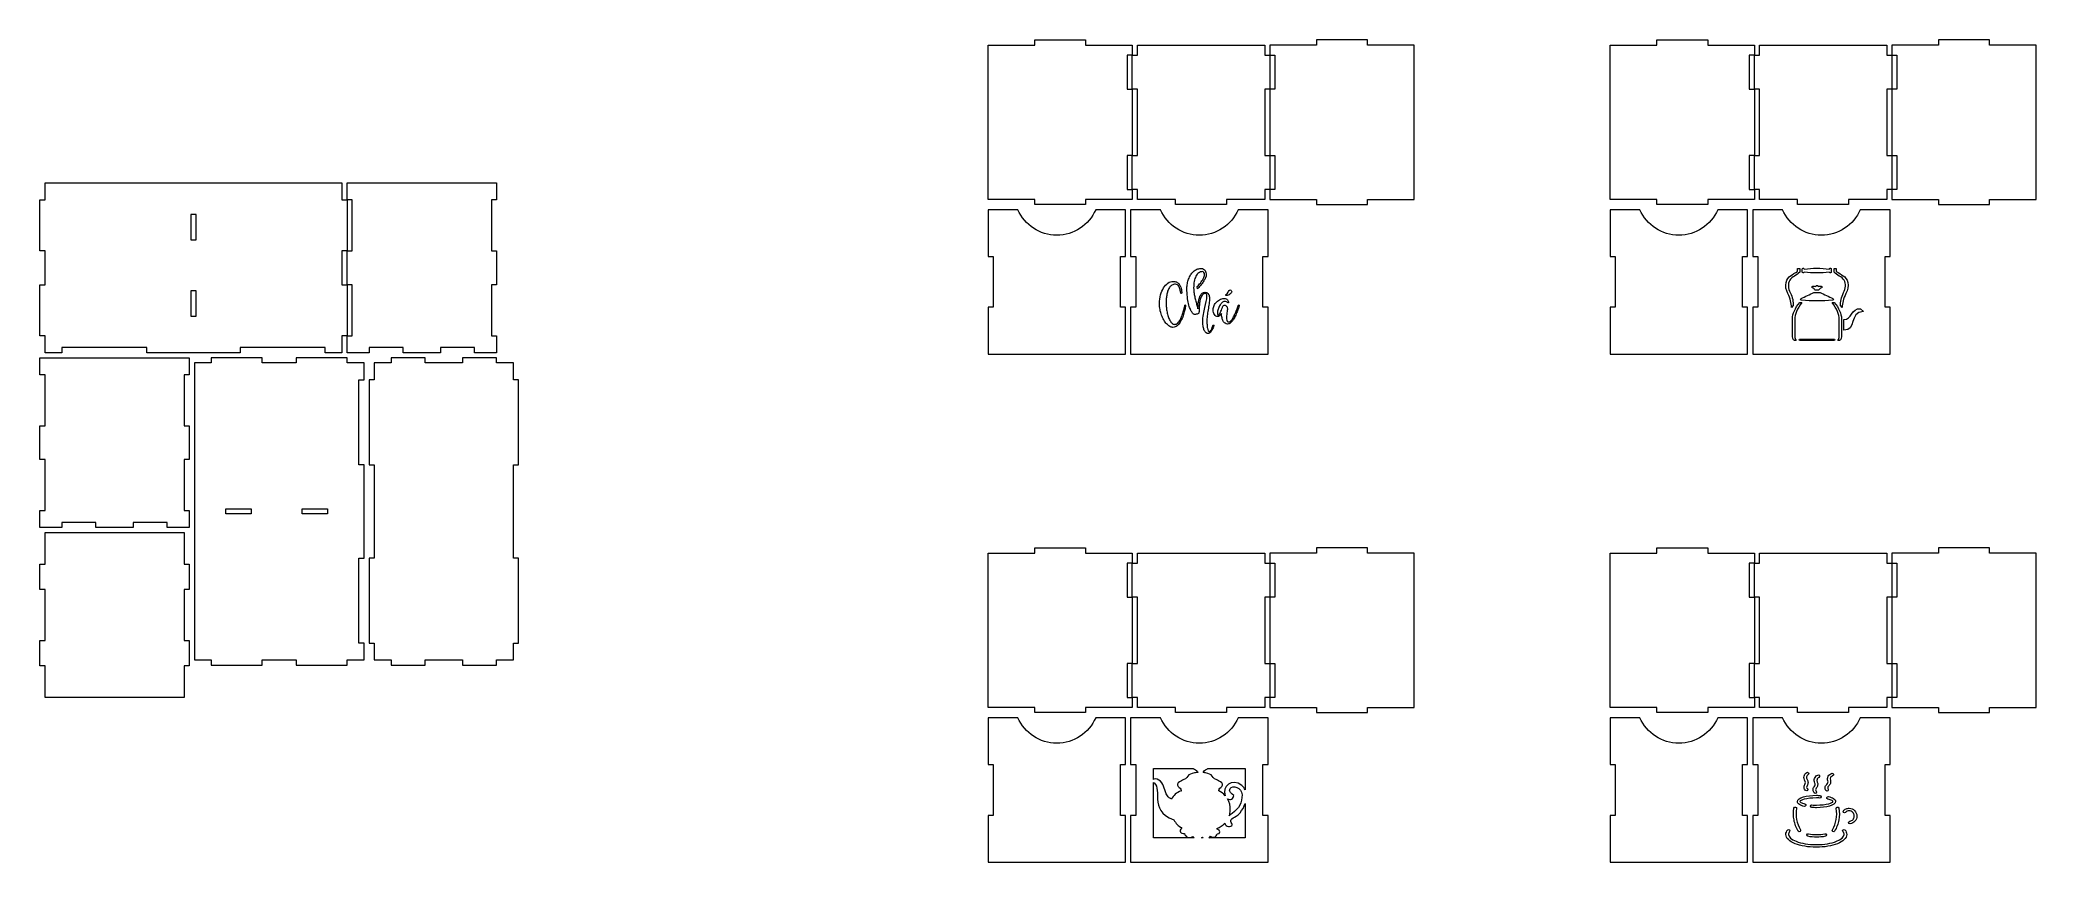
# Model space of a CAD drawing. Header units: millimetres. Extents: x -588 to 588, y -242 to 242.
import ezdxf

# ---------------------------------------------------------------- set-up
doc = ezdxf.new("R2010")
doc.units = ezdxf.units.MM
doc.header["$MEASUREMENT"] = 0
doc.layers.add('Layer 1', color=7, linetype='Continuous')

msp = doc.modelspace()

# ---------------------------------------------------------------- linework, layer by layer
at = {"layer": 'Layer 1', "color": 250, "lineweight": 20}
for points, knots in [([(52.5711, 154.1297), (52.5711, 154.1297), (52.5711, 174.1297), (52.5711, 174.1297), (52.5711, 174.1297), (52.5711, 174.1297), (55.5711, 174.1297), (55.5711, 174.1297), (55.5711, 174.1297), (55.5711, 174.1297), (55.5711, 213.1297), (55.5711, 213.1297), (55.5711, 213.1297), (55.5711, 213.1297), (52.5711, 213.1297), (52.5711, 213.1297), (52.5711, 213.1297), (52.5711, 213.1297), (52.5711, 233.1297), (52.5711, 233.1297), (52.5711, 233.1297), (52.5711, 233.1297), (55.5711, 233.1297), (55.5711, 233.1297), (55.5711, 233.1297), (55.5711, 233.1297), (55.5711, 239.1297), (55.5711, 239.1297), (55.5711, 239.1297), (55.5711, 239.1297), (28.0711, 239.1297), (28.0711, 239.1297), (28.0711, 239.1297), (28.0711, 239.1297), (28.0711, 242.1297), (28.0711, 242.1297), (28.0711, 242.1297), (28.0711, 242.1297), (-1.9289, 242.1297), (-1.9289, 242.1297), (-1.9289, 242.1297), (-1.9289, 242.1297), (-1.9289, 239.1297), (-1.9289, 239.1297), (-1.9289, 239.1297), (-1.9289, 239.1297), (-29.4289, 239.1297), (-29.4289, 239.1297), (-29.4289, 239.1297), (-29.4289, 239.1297), (-29.4289, 148.1297), (-29.4289, 148.1297), (-29.4289, 148.1297), (-29.4289, 148.1297), (-1.9289, 148.1297), (-1.9289, 148.1297), (-1.9289, 148.1297), (-1.9289, 148.1297), (-1.9289, 145.1297), (-1.9289, 145.1297), (-1.9289, 145.1297), (-1.9289, 145.1297), (28.0711, 145.1297), (28.0711, 145.1297), (28.0711, 145.1297), (28.0711, 145.1297), (28.0711, 148.1297), (28.0711, 148.1297), (28.0711, 148.1297), (28.0711, 148.1297), (55.5711, 148.1297), (55.5711, 148.1297), (55.5711, 148.1297), (55.5711, 148.1297), (55.5711, 154.1297), (55.5711, 154.1297), (55.5711, 154.1297), (55.5711, 154.1297), (52.5711, 154.1297), (52.5711, 154.1297)], [0, 0, 0, 0, 0.047619048, 0.047619048, 0.047619048, 0.047619048, 0.095238095, 0.095238095, 0.095238095, 0.095238095, 0.142857143, 0.142857143, 0.142857143, 0.142857143, 0.19047619, 0.19047619, 0.19047619, 0.19047619, 0.238095238, 0.238095238, 0.238095238, 0.238095238, 0.285714286, 0.285714286, 0.285714286, 0.285714286, 0.333333333, 0.333333333, 0.333333333, 0.333333333, 0.380952381, 0.380952381, 0.380952381, 0.380952381, 0.428571429, 0.428571429, 0.428571429, 0.428571429, 0.476190476, 0.476190476, 0.476190476, 0.476190476, 0.523809524, 0.523809524, 0.523809524, 0.523809524, 0.571428571, 0.571428571, 0.571428571, 0.571428571, 0.619047619, 0.619047619, 0.619047619, 0.619047619, 0.666666667, 0.666666667, 0.666666667, 0.666666667, 0.714285714, 0.714285714, 0.714285714, 0.714285714, 0.761904762, 0.761904762, 0.761904762, 0.761904762, 0.80952381, 0.80952381, 0.80952381, 0.80952381, 0.857142857, 0.857142857, 0.857142857, 0.857142857, 0.904761905, 0.904761905, 0.904761905, 0.904761905, 1, 1, 1, 1]), ([(133.5711, 239.1297), (133.5711, 239.1297), (58.5711, 239.1297), (58.5711, 239.1297), (58.5711, 239.1297), (58.5711, 239.1297), (58.5711, 233.1297), (58.5711, 233.1297), (58.5711, 233.1297), (58.5711, 233.1297), (55.5711, 233.1297), (55.5711, 233.1297), (55.5711, 233.1297), (55.5711, 233.1297), (55.5711, 213.1297), (55.5711, 213.1297), (55.5711, 213.1297), (55.5711, 213.1297), (58.5711, 213.1297), (58.5711, 213.1297), (58.5711, 213.1297), (58.5711, 213.1297), (58.5711, 174.1297), (58.5711, 174.1297), (58.5711, 174.1297), (58.5711, 174.1297), (55.5711, 174.1297), (55.5711, 174.1297), (55.5711, 174.1297), (55.5711, 174.1297), (55.5711, 154.1297), (55.5711, 154.1297), (55.5711, 154.1297), (55.5711, 154.1297), (58.5711, 154.1297), (58.5711, 154.1297), (58.5711, 154.1297), (58.5711, 154.1297), (58.5711, 148.1297), (58.5711, 148.1297), (58.5711, 148.1297), (58.5711, 148.1297), (81.0711, 148.1297), (81.0711, 148.1297), (81.0711, 148.1297), (81.0711, 148.1297), (81.0711, 145.1297), (81.0711, 145.1297), (81.0711, 145.1297), (81.0711, 145.1297), (111.0711, 145.1297), (111.0711, 145.1297), (111.0711, 145.1297), (111.0711, 145.1297), (111.0711, 148.1297), (111.0711, 148.1297), (111.0711, 148.1297), (111.0711, 148.1297), (133.5711, 148.1297), (133.5711, 148.1297), (133.5711, 148.1297), (133.5711, 148.1297), (133.5711, 154.1297), (133.5711, 154.1297), (133.5711, 154.1297), (133.5711, 154.1297), (136.5711, 154.1297), (136.5711, 154.1297), (136.5711, 154.1297), (136.5711, 154.1297), (136.5711, 174.1297), (136.5711, 174.1297), (136.5711, 174.1297), (136.5711, 174.1297), (133.5711, 174.1297), (133.5711, 174.1297), (133.5711, 174.1297), (133.5711, 174.1297), (133.5711, 213.1297), (133.5711, 213.1297), (133.5711, 213.1297), (133.5711, 213.1297), (136.5711, 213.1297), (136.5711, 213.1297), (136.5711, 213.1297), (136.5711, 213.1297), (136.5711, 233.1297), (136.5711, 233.1297), (136.5711, 233.1297), (136.5711, 233.1297), (133.5711, 233.1297), (133.5711, 233.1297), (133.5711, 233.1297), (133.5711, 233.1297), (133.5711, 239.1297), (133.5711, 239.1297)], [0, 0, 0, 0, 0.04, 0.04, 0.04, 0.04, 0.08, 0.08, 0.08, 0.08, 0.12, 0.12, 0.12, 0.12, 0.16, 0.16, 0.16, 0.16, 0.2, 0.2, 0.2, 0.2, 0.24, 0.24, 0.24, 0.24, 0.28, 0.28, 0.28, 0.28, 0.32, 0.32, 0.32, 0.32, 0.36, 0.36, 0.36, 0.36, 0.4, 0.4, 0.4, 0.4, 0.44, 0.44, 0.44, 0.44, 0.48, 0.48, 0.48, 0.48, 0.52, 0.52, 0.52, 0.52, 0.56, 0.56, 0.56, 0.56, 0.6, 0.6, 0.6, 0.6, 0.64, 0.64, 0.64, 0.64, 0.68, 0.68, 0.68, 0.68, 0.72, 0.72, 0.72, 0.72, 0.76, 0.76, 0.76, 0.76, 0.8, 0.8, 0.8, 0.8, 0.84, 0.84, 0.84, 0.84, 0.88, 0.88, 0.88, 0.88, 0.92, 0.92, 0.92, 0.92, 1, 1, 1, 1]), ([(139.5711, 154.1297), (139.5711, 154.1297), (139.5711, 174.1297), (139.5711, 174.1297), (139.5711, 174.1297), (139.5711, 174.1297), (136.5711, 174.1297), (136.5711, 174.1297), (136.5711, 174.1297), (136.5711, 174.1297), (136.5711, 213.1297), (136.5711, 213.1297), (136.5711, 213.1297), (136.5711, 213.1297), (139.5711, 213.1297), (139.5711, 213.1297), (139.5711, 213.1297), (139.5711, 213.1297), (139.5711, 233.1297), (139.5711, 233.1297), (139.5711, 233.1297), (139.5711, 233.1297), (136.5711, 233.1297), (136.5711, 233.1297), (136.5711, 233.1297), (136.5711, 233.1297), (136.5711, 239.1297), (136.5711, 239.1297), (136.5711, 239.1297), (136.5711, 239.1297), (164.0711, 239.1297), (164.0711, 239.1297), (164.0711, 239.1297), (164.0711, 239.1297), (164.0711, 242.1297), (164.0711, 242.1297), (164.0711, 242.1297), (164.0711, 242.1297), (194.0711, 242.1297), (194.0711, 242.1297), (194.0711, 242.1297), (194.0711, 242.1297), (194.0711, 239.1297), (194.0711, 239.1297), (194.0711, 239.1297), (194.0711, 239.1297), (221.5711, 239.1297), (221.5711, 239.1297), (221.5711, 239.1297), (221.5711, 239.1297), (221.5711, 148.1297), (221.5711, 148.1297), (221.5711, 148.1297), (221.5711, 148.1297), (194.0711, 148.1297), (194.0711, 148.1297), (194.0711, 148.1297), (194.0711, 148.1297), (194.0711, 145.1297), (194.0711, 145.1297), (194.0711, 145.1297), (194.0711, 145.1297), (164.0711, 145.1297), (164.0711, 145.1297), (164.0711, 145.1297), (164.0711, 145.1297), (164.0711, 148.1297), (164.0711, 148.1297), (164.0711, 148.1297), (164.0711, 148.1297), (136.5711, 148.1297), (136.5711, 148.1297), (136.5711, 148.1297), (136.5711, 148.1297), (136.5711, 154.1297), (136.5711, 154.1297), (136.5711, 154.1297), (136.5711, 154.1297), (139.5711, 154.1297), (139.5711, 154.1297)], [0, 0, 0, 0, 0.047619048, 0.047619048, 0.047619048, 0.047619048, 0.095238095, 0.095238095, 0.095238095, 0.095238095, 0.142857143, 0.142857143, 0.142857143, 0.142857143, 0.19047619, 0.19047619, 0.19047619, 0.19047619, 0.238095238, 0.238095238, 0.238095238, 0.238095238, 0.285714286, 0.285714286, 0.285714286, 0.285714286, 0.333333333, 0.333333333, 0.333333333, 0.333333333, 0.380952381, 0.380952381, 0.380952381, 0.380952381, 0.428571429, 0.428571429, 0.428571429, 0.428571429, 0.476190476, 0.476190476, 0.476190476, 0.476190476, 0.523809524, 0.523809524, 0.523809524, 0.523809524, 0.571428571, 0.571428571, 0.571428571, 0.571428571, 0.619047619, 0.619047619, 0.619047619, 0.619047619, 0.666666667, 0.666666667, 0.666666667, 0.666666667, 0.714285714, 0.714285714, 0.714285714, 0.714285714, 0.761904762, 0.761904762, 0.761904762, 0.761904762, 0.80952381, 0.80952381, 0.80952381, 0.80952381, 0.857142857, 0.857142857, 0.857142857, 0.857142857, 0.904761905, 0.904761905, 0.904761905, 0.904761905, 1, 1, 1, 1]), ([(419.1223, 154.1297), (419.1223, 154.1297), (419.1223, 174.1297), (419.1223, 174.1297), (419.1223, 174.1297), (419.1223, 174.1297), (422.1223, 174.1297), (422.1223, 174.1297), (422.1223, 174.1297), (422.1223, 174.1297), (422.1223, 213.1297), (422.1223, 213.1297), (422.1223, 213.1297), (422.1223, 213.1297), (419.1223, 213.1297), (419.1223, 213.1297), (419.1223, 213.1297), (419.1223, 213.1297), (419.1223, 233.1297), (419.1223, 233.1297), (419.1223, 233.1297), (419.1223, 233.1297), (422.1223, 233.1297), (422.1223, 233.1297), (422.1223, 233.1297), (422.1223, 233.1297), (422.1223, 239.1297), (422.1223, 239.1297), (422.1223, 239.1297), (422.1223, 239.1297), (394.6223, 239.1297), (394.6223, 239.1297), (394.6223, 239.1297), (394.6223, 239.1297), (394.6223, 242.1297), (394.6223, 242.1297), (394.6223, 242.1297), (394.6223, 242.1297), (364.6223, 242.1297), (364.6223, 242.1297), (364.6223, 242.1297), (364.6223, 242.1297), (364.6223, 239.1297), (364.6223, 239.1297), (364.6223, 239.1297), (364.6223, 239.1297), (337.1223, 239.1297), (337.1223, 239.1297), (337.1223, 239.1297), (337.1223, 239.1297), (337.1223, 148.1297), (337.1223, 148.1297), (337.1223, 148.1297), (337.1223, 148.1297), (364.6223, 148.1297), (364.6223, 148.1297), (364.6223, 148.1297), (364.6223, 148.1297), (364.6223, 145.1297), (364.6223, 145.1297), (364.6223, 145.1297), (364.6223, 145.1297), (394.6223, 145.1297), (394.6223, 145.1297), (394.6223, 145.1297), (394.6223, 145.1297), (394.6223, 148.1297), (394.6223, 148.1297), (394.6223, 148.1297), (394.6223, 148.1297), (422.1223, 148.1297), (422.1223, 148.1297), (422.1223, 148.1297), (422.1223, 148.1297), (422.1223, 154.1297), (422.1223, 154.1297), (422.1223, 154.1297), (422.1223, 154.1297), (419.1223, 154.1297), (419.1223, 154.1297)], [0, 0, 0, 0, 0.047619048, 0.047619048, 0.047619048, 0.047619048, 0.095238095, 0.095238095, 0.095238095, 0.095238095, 0.142857143, 0.142857143, 0.142857143, 0.142857143, 0.19047619, 0.19047619, 0.19047619, 0.19047619, 0.238095238, 0.238095238, 0.238095238, 0.238095238, 0.285714286, 0.285714286, 0.285714286, 0.285714286, 0.333333333, 0.333333333, 0.333333333, 0.333333333, 0.380952381, 0.380952381, 0.380952381, 0.380952381, 0.428571429, 0.428571429, 0.428571429, 0.428571429, 0.476190476, 0.476190476, 0.476190476, 0.476190476, 0.523809524, 0.523809524, 0.523809524, 0.523809524, 0.571428571, 0.571428571, 0.571428571, 0.571428571, 0.619047619, 0.619047619, 0.619047619, 0.619047619, 0.666666667, 0.666666667, 0.666666667, 0.666666667, 0.714285714, 0.714285714, 0.714285714, 0.714285714, 0.761904762, 0.761904762, 0.761904762, 0.761904762, 0.80952381, 0.80952381, 0.80952381, 0.80952381, 0.857142857, 0.857142857, 0.857142857, 0.857142857, 0.904761905, 0.904761905, 0.904761905, 0.904761905, 1, 1, 1, 1]), ([(500.1223, 239.1297), (500.1223, 239.1297), (425.1223, 239.1297), (425.1223, 239.1297), (425.1223, 239.1297), (425.1223, 239.1297), (425.1223, 233.1297), (425.1223, 233.1297), (425.1223, 233.1297), (425.1223, 233.1297), (422.1223, 233.1297), (422.1223, 233.1297), (422.1223, 233.1297), (422.1223, 233.1297), (422.1223, 213.1297), (422.1223, 213.1297), (422.1223, 213.1297), (422.1223, 213.1297), (425.1223, 213.1297), (425.1223, 213.1297), (425.1223, 213.1297), (425.1223, 213.1297), (425.1223, 174.1297), (425.1223, 174.1297), (425.1223, 174.1297), (425.1223, 174.1297), (422.1223, 174.1297), (422.1223, 174.1297), (422.1223, 174.1297), (422.1223, 174.1297), (422.1223, 154.1297), (422.1223, 154.1297), (422.1223, 154.1297), (422.1223, 154.1297), (425.1223, 154.1297), (425.1223, 154.1297), (425.1223, 154.1297), (425.1223, 154.1297), (425.1223, 148.1297), (425.1223, 148.1297), (425.1223, 148.1297), (425.1223, 148.1297), (447.6223, 148.1297), (447.6223, 148.1297), (447.6223, 148.1297), (447.6223, 148.1297), (447.6223, 145.1297), (447.6223, 145.1297), (447.6223, 145.1297), (447.6223, 145.1297), (477.6223, 145.1297), (477.6223, 145.1297), (477.6223, 145.1297), (477.6223, 145.1297), (477.6223, 148.1297), (477.6223, 148.1297), (477.6223, 148.1297), (477.6223, 148.1297), (500.1223, 148.1297), (500.1223, 148.1297), (500.1223, 148.1297), (500.1223, 148.1297), (500.1223, 154.1297), (500.1223, 154.1297), (500.1223, 154.1297), (500.1223, 154.1297), (503.1223, 154.1297), (503.1223, 154.1297), (503.1223, 154.1297), (503.1223, 154.1297), (503.1223, 174.1297), (503.1223, 174.1297), (503.1223, 174.1297), (503.1223, 174.1297), (500.1223, 174.1297), (500.1223, 174.1297), (500.1223, 174.1297), (500.1223, 174.1297), (500.1223, 213.1297), (500.1223, 213.1297), (500.1223, 213.1297), (500.1223, 213.1297), (503.1223, 213.1297), (503.1223, 213.1297), (503.1223, 213.1297), (503.1223, 213.1297), (503.1223, 233.1297), (503.1223, 233.1297), (503.1223, 233.1297), (503.1223, 233.1297), (500.1223, 233.1297), (500.1223, 233.1297), (500.1223, 233.1297), (500.1223, 233.1297), (500.1223, 239.1297), (500.1223, 239.1297)], [0, 0, 0, 0, 0.04, 0.04, 0.04, 0.04, 0.08, 0.08, 0.08, 0.08, 0.12, 0.12, 0.12, 0.12, 0.16, 0.16, 0.16, 0.16, 0.2, 0.2, 0.2, 0.2, 0.24, 0.24, 0.24, 0.24, 0.28, 0.28, 0.28, 0.28, 0.32, 0.32, 0.32, 0.32, 0.36, 0.36, 0.36, 0.36, 0.4, 0.4, 0.4, 0.4, 0.44, 0.44, 0.44, 0.44, 0.48, 0.48, 0.48, 0.48, 0.52, 0.52, 0.52, 0.52, 0.56, 0.56, 0.56, 0.56, 0.6, 0.6, 0.6, 0.6, 0.64, 0.64, 0.64, 0.64, 0.68, 0.68, 0.68, 0.68, 0.72, 0.72, 0.72, 0.72, 0.76, 0.76, 0.76, 0.76, 0.8, 0.8, 0.8, 0.8, 0.84, 0.84, 0.84, 0.84, 0.88, 0.88, 0.88, 0.88, 0.92, 0.92, 0.92, 0.92, 1, 1, 1, 1]), ([(506.1223, 154.1297), (506.1223, 154.1297), (506.1223, 174.1297), (506.1223, 174.1297), (506.1223, 174.1297), (506.1223, 174.1297), (503.1223, 174.1297), (503.1223, 174.1297), (503.1223, 174.1297), (503.1223, 174.1297), (503.1223, 213.1297), (503.1223, 213.1297), (503.1223, 213.1297), (503.1223, 213.1297), (506.1223, 213.1297), (506.1223, 213.1297), (506.1223, 213.1297), (506.1223, 213.1297), (506.1223, 233.1297), (506.1223, 233.1297), (506.1223, 233.1297), (506.1223, 233.1297), (503.1223, 233.1297), (503.1223, 233.1297), (503.1223, 233.1297), (503.1223, 233.1297), (503.1223, 239.1297), (503.1223, 239.1297), (503.1223, 239.1297), (503.1223, 239.1297), (530.6223, 239.1297), (530.6223, 239.1297), (530.6223, 239.1297), (530.6223, 239.1297), (530.6223, 242.1297), (530.6223, 242.1297), (530.6223, 242.1297), (530.6223, 242.1297), (560.6223, 242.1297), (560.6223, 242.1297), (560.6223, 242.1297), (560.6223, 242.1297), (560.6223, 239.1297), (560.6223, 239.1297), (560.6223, 239.1297), (560.6223, 239.1297), (588.1223, 239.1297), (588.1223, 239.1297), (588.1223, 239.1297), (588.1223, 239.1297), (588.1223, 148.1297), (588.1223, 148.1297), (588.1223, 148.1297), (588.1223, 148.1297), (560.6223, 148.1297), (560.6223, 148.1297), (560.6223, 148.1297), (560.6223, 148.1297), (560.6223, 145.1297), (560.6223, 145.1297), (560.6223, 145.1297), (560.6223, 145.1297), (530.6223, 145.1297), (530.6223, 145.1297), (530.6223, 145.1297), (530.6223, 145.1297), (530.6223, 148.1297), (530.6223, 148.1297), (530.6223, 148.1297), (530.6223, 148.1297), (503.1223, 148.1297), (503.1223, 148.1297), (503.1223, 148.1297), (503.1223, 148.1297), (503.1223, 154.1297), (503.1223, 154.1297), (503.1223, 154.1297), (503.1223, 154.1297), (506.1223, 154.1297), (506.1223, 154.1297)], [0, 0, 0, 0, 0.047619048, 0.047619048, 0.047619048, 0.047619048, 0.095238095, 0.095238095, 0.095238095, 0.095238095, 0.142857143, 0.142857143, 0.142857143, 0.142857143, 0.19047619, 0.19047619, 0.19047619, 0.19047619, 0.238095238, 0.238095238, 0.238095238, 0.238095238, 0.285714286, 0.285714286, 0.285714286, 0.285714286, 0.333333333, 0.333333333, 0.333333333, 0.333333333, 0.380952381, 0.380952381, 0.380952381, 0.380952381, 0.428571429, 0.428571429, 0.428571429, 0.428571429, 0.476190476, 0.476190476, 0.476190476, 0.476190476, 0.523809524, 0.523809524, 0.523809524, 0.523809524, 0.571428571, 0.571428571, 0.571428571, 0.571428571, 0.619047619, 0.619047619, 0.619047619, 0.619047619, 0.666666667, 0.666666667, 0.666666667, 0.666666667, 0.714285714, 0.714285714, 0.714285714, 0.714285714, 0.761904762, 0.761904762, 0.761904762, 0.761904762, 0.80952381, 0.80952381, 0.80952381, 0.80952381, 0.857142857, 0.857142857, 0.857142857, 0.857142857, 0.904761905, 0.904761905, 0.904761905, 0.904761905, 1, 1, 1, 1]), ([(-575.1223, 60.8964), (-575.1223, 60.8964), (-525.1223, 60.8964), (-525.1223, 60.8964), (-525.1223, 60.8964), (-525.1223, 60.8964), (-525.1223, 57.8964), (-525.1223, 57.8964), (-525.1223, 57.8964), (-525.1223, 57.8964), (-470.1223, 57.8964), (-470.1223, 57.8964), (-470.1223, 57.8964), (-470.1223, 57.8964), (-470.1223, 60.8964), (-470.1223, 60.8964), (-470.1223, 60.8964), (-470.1223, 60.8964), (-420.1223, 60.8964), (-420.1223, 60.8964), (-420.1223, 60.8964), (-420.1223, 60.8964), (-420.1223, 57.8964), (-420.1223, 57.8964), (-420.1223, 57.8964), (-420.1223, 57.8964), (-410.1223, 57.8964), (-410.1223, 57.8964), (-410.1223, 57.8964), (-410.1223, 57.8964), (-410.1223, 67.8964), (-410.1223, 67.8964), (-410.1223, 67.8964), (-410.1223, 67.8964), (-407.1223, 67.8964), (-407.1223, 67.8964), (-407.1223, 67.8964), (-407.1223, 67.8964), (-407.1223, 97.8964), (-407.1223, 97.8964), (-407.1223, 97.8964), (-407.1223, 97.8964), (-410.1223, 97.8964), (-410.1223, 97.8964), (-410.1223, 97.8964), (-410.1223, 97.8964), (-410.1223, 117.8964), (-410.1223, 117.8964), (-410.1223, 117.8964), (-410.1223, 117.8964), (-407.1223, 117.8964), (-407.1223, 117.8964), (-407.1223, 117.8964), (-407.1223, 117.8964), (-407.1223, 147.8964), (-407.1223, 147.8964), (-407.1223, 147.8964), (-407.1223, 147.8964), (-410.1223, 147.8964), (-410.1223, 147.8964), (-410.1223, 147.8964), (-410.1223, 147.8964), (-410.1223, 157.8964), (-410.1223, 157.8964), (-410.1223, 157.8964), (-410.1223, 157.8964), (-585.1223, 157.8964), (-585.1223, 157.8964), (-585.1223, 157.8964), (-585.1223, 157.8964), (-585.1223, 147.8964), (-585.1223, 147.8964), (-585.1223, 147.8964), (-585.1223, 147.8964), (-588.1223, 147.8964), (-588.1223, 147.8964), (-588.1223, 147.8964), (-588.1223, 147.8964), (-588.1223, 117.8964), (-588.1223, 117.8964), (-588.1223, 117.8964), (-588.1223, 117.8964), (-585.1223, 117.8964), (-585.1223, 117.8964), (-585.1223, 117.8964), (-585.1223, 117.8964), (-585.1223, 97.8964), (-585.1223, 97.8964), (-585.1223, 97.8964), (-585.1223, 97.8964), (-588.1223, 97.8964), (-588.1223, 97.8964), (-588.1223, 97.8964), (-588.1223, 97.8964), (-588.1223, 67.8964), (-588.1223, 67.8964), (-588.1223, 67.8964), (-588.1223, 67.8964), (-585.1223, 67.8964), (-585.1223, 67.8964), (-585.1223, 67.8964), (-585.1223, 67.8964), (-585.1223, 57.8964), (-585.1223, 57.8964), (-585.1223, 57.8964), (-585.1223, 57.8964), (-575.1223, 57.8964), (-575.1223, 57.8964), (-575.1223, 57.8964), (-575.1223, 57.8964), (-575.1223, 60.8964), (-575.1223, 60.8964)], [0, 0, 0, 0, 0.034482759, 0.034482759, 0.034482759, 0.034482759, 0.068965517, 0.068965517, 0.068965517, 0.068965517, 0.103448276, 0.103448276, 0.103448276, 0.103448276, 0.137931034, 0.137931034, 0.137931034, 0.137931034, 0.172413793, 0.172413793, 0.172413793, 0.172413793, 0.206896552, 0.206896552, 0.206896552, 0.206896552, 0.24137931, 0.24137931, 0.24137931, 0.24137931, 0.275862069, 0.275862069, 0.275862069, 0.275862069, 0.310344828, 0.310344828, 0.310344828, 0.310344828, 0.344827586, 0.344827586, 0.344827586, 0.344827586, 0.379310345, 0.379310345, 0.379310345, 0.379310345, 0.413793103, 0.413793103, 0.413793103, 0.413793103, 0.448275862, 0.448275862, 0.448275862, 0.448275862, 0.482758621, 0.482758621, 0.482758621, 0.482758621, 0.517241379, 0.517241379, 0.517241379, 0.517241379, 0.551724138, 0.551724138, 0.551724138, 0.551724138, 0.586206897, 0.586206897, 0.586206897, 0.586206897, 0.620689655, 0.620689655, 0.620689655, 0.620689655, 0.655172414, 0.655172414, 0.655172414, 0.655172414, 0.689655172, 0.689655172, 0.689655172, 0.689655172, 0.724137931, 0.724137931, 0.724137931, 0.724137931, 0.75862069, 0.75862069, 0.75862069, 0.75862069, 0.793103448, 0.793103448, 0.793103448, 0.793103448, 0.827586207, 0.827586207, 0.827586207, 0.827586207, 0.862068966, 0.862068966, 0.862068966, 0.862068966, 0.896551724, 0.896551724, 0.896551724, 0.896551724, 0.931034483, 0.931034483, 0.931034483, 0.931034483, 1, 1, 1, 1]), ([(-404.1223, 97.8964), (-404.1223, 97.8964), (-404.1223, 67.8964), (-404.1223, 67.8964), (-404.1223, 67.8964), (-404.1223, 67.8964), (-407.1223, 67.8964), (-407.1223, 67.8964), (-407.1223, 67.8964), (-407.1223, 67.8964), (-407.1223, 57.8964), (-407.1223, 57.8964), (-407.1223, 57.8964), (-407.1223, 57.8964), (-394.1223, 57.8964), (-394.1223, 57.8964), (-394.1223, 57.8964), (-394.1223, 57.8964), (-394.1223, 60.8964), (-394.1223, 60.8964), (-394.1223, 60.8964), (-394.1223, 60.8964), (-374.1223, 60.8964), (-374.1223, 60.8964), (-374.1223, 60.8964), (-374.1223, 60.8964), (-374.1223, 57.8964), (-374.1223, 57.8964), (-374.1223, 57.8964), (-374.1223, 57.8964), (-352.1223, 57.8964), (-352.1223, 57.8964), (-352.1223, 57.8964), (-352.1223, 57.8964), (-352.1223, 60.8964), (-352.1223, 60.8964), (-352.1223, 60.8964), (-352.1223, 60.8964), (-332.1223, 60.8964), (-332.1223, 60.8964), (-332.1223, 60.8964), (-332.1223, 60.8964), (-332.1223, 57.8964), (-332.1223, 57.8964), (-332.1223, 57.8964), (-332.1223, 57.8964), (-319.1223, 57.8964), (-319.1223, 57.8964), (-319.1223, 57.8964), (-319.1223, 57.8964), (-319.1223, 67.8964), (-319.1223, 67.8964), (-319.1223, 67.8964), (-319.1223, 67.8964), (-322.1223, 67.8964), (-322.1223, 67.8964), (-322.1223, 67.8964), (-322.1223, 67.8964), (-322.1223, 97.8964), (-322.1223, 97.8964), (-322.1223, 97.8964), (-322.1223, 97.8964), (-319.1223, 97.8964), (-319.1223, 97.8964), (-319.1223, 97.8964), (-319.1223, 97.8964), (-319.1223, 117.8964), (-319.1223, 117.8964), (-319.1223, 117.8964), (-319.1223, 117.8964), (-322.1223, 117.8964), (-322.1223, 117.8964), (-322.1223, 117.8964), (-322.1223, 117.8964), (-322.1223, 147.8964), (-322.1223, 147.8964), (-322.1223, 147.8964), (-322.1223, 147.8964), (-319.1223, 147.8964), (-319.1223, 147.8964), (-319.1223, 147.8964), (-319.1223, 147.8964), (-319.1223, 157.8964), (-319.1223, 157.8964), (-319.1223, 157.8964), (-319.1223, 157.8964), (-407.1223, 157.8964), (-407.1223, 157.8964), (-407.1223, 157.8964), (-407.1223, 157.8964), (-407.1223, 147.8964), (-407.1223, 147.8964), (-407.1223, 147.8964), (-407.1223, 147.8964), (-404.1223, 147.8964), (-404.1223, 147.8964), (-404.1223, 147.8964), (-404.1223, 147.8964), (-404.1223, 117.8964), (-404.1223, 117.8964), (-404.1223, 117.8964), (-404.1223, 117.8964), (-407.1223, 117.8964), (-407.1223, 117.8964), (-407.1223, 117.8964), (-407.1223, 117.8964), (-407.1223, 97.8964), (-407.1223, 97.8964), (-407.1223, 97.8964), (-407.1223, 97.8964), (-404.1223, 97.8964), (-404.1223, 97.8964)], [0, 0, 0, 0, 0.034482759, 0.034482759, 0.034482759, 0.034482759, 0.068965517, 0.068965517, 0.068965517, 0.068965517, 0.103448276, 0.103448276, 0.103448276, 0.103448276, 0.137931034, 0.137931034, 0.137931034, 0.137931034, 0.172413793, 0.172413793, 0.172413793, 0.172413793, 0.206896552, 0.206896552, 0.206896552, 0.206896552, 0.24137931, 0.24137931, 0.24137931, 0.24137931, 0.275862069, 0.275862069, 0.275862069, 0.275862069, 0.310344828, 0.310344828, 0.310344828, 0.310344828, 0.344827586, 0.344827586, 0.344827586, 0.344827586, 0.379310345, 0.379310345, 0.379310345, 0.379310345, 0.413793103, 0.413793103, 0.413793103, 0.413793103, 0.448275862, 0.448275862, 0.448275862, 0.448275862, 0.482758621, 0.482758621, 0.482758621, 0.482758621, 0.517241379, 0.517241379, 0.517241379, 0.517241379, 0.551724138, 0.551724138, 0.551724138, 0.551724138, 0.586206897, 0.586206897, 0.586206897, 0.586206897, 0.620689655, 0.620689655, 0.620689655, 0.620689655, 0.655172414, 0.655172414, 0.655172414, 0.655172414, 0.689655172, 0.689655172, 0.689655172, 0.689655172, 0.724137931, 0.724137931, 0.724137931, 0.724137931, 0.75862069, 0.75862069, 0.75862069, 0.75862069, 0.793103448, 0.793103448, 0.793103448, 0.793103448, 0.827586207, 0.827586207, 0.827586207, 0.827586207, 0.862068966, 0.862068966, 0.862068966, 0.862068966, 0.896551724, 0.896551724, 0.896551724, 0.896551724, 0.931034483, 0.931034483, 0.931034483, 0.931034483, 1, 1, 1, 1]), ([(48.5711, 114.6297), (48.5711, 114.6297), (48.5711, 84.6297), (48.5711, 84.6297), (48.5711, 84.6297), (48.5711, 84.6297), (51.5711, 84.6297), (51.5711, 84.6297), (51.5711, 84.6297), (51.5711, 84.6297), (51.5711, 57.1297), (51.5711, 57.1297), (51.5711, 57.1297), (51.5711, 57.1297), (-29.4289, 57.1297), (-29.4289, 57.1297), (-29.4289, 57.1297), (-29.4289, 57.1297), (-29.4289, 84.6297), (-29.4289, 84.6297), (-29.4289, 84.6297), (-29.4289, 84.6297), (-26.4289, 84.6297), (-26.4289, 84.6297), (-26.4289, 84.6297), (-26.4289, 84.6297), (-26.4289, 114.6297), (-26.4289, 114.6297), (-26.4289, 114.6297), (-26.4289, 114.6297), (-29.4289, 114.6297), (-29.4289, 114.6297), (-29.4289, 114.6297), (-29.4289, 114.6297), (-29.4289, 142.1297), (-29.4289, 142.1297), (-29.4289, 142.1297), (-29.4289, 142.1297), (-11.8418, 142.1297), (-11.8418, 142.1297), (-11.8418, 142.1297), (-7.8656, 133.019), (1.1305, 127.1297), (11.0711, 127.1297), (11.0711, 127.1297), (21.0117, 127.1297), (30.0078, 133.019), (33.984, 142.1297), (33.984, 142.1297), (33.984, 142.1297), (51.5711, 142.1297), (51.5711, 142.1297), (51.5711, 142.1297), (51.5711, 142.1297), (51.5711, 114.6297), (51.5711, 114.6297), (51.5711, 114.6297), (51.5711, 114.6297), (48.5711, 114.6297), (48.5711, 114.6297)], [0, 0, 0, 0, 0.0625, 0.0625, 0.0625, 0.0625, 0.125, 0.125, 0.125, 0.125, 0.1875, 0.1875, 0.1875, 0.1875, 0.25, 0.25, 0.25, 0.25, 0.3125, 0.3125, 0.3125, 0.3125, 0.375, 0.375, 0.375, 0.375, 0.4375, 0.4375, 0.4375, 0.4375, 0.5, 0.5, 0.5, 0.5, 0.5625, 0.5625, 0.5625, 0.5625, 0.625, 0.625, 0.625, 0.625, 0.6875, 0.6875, 0.6875, 0.6875, 0.75, 0.75, 0.75, 0.75, 0.8125, 0.8125, 0.8125, 0.8125, 0.875, 0.875, 0.875, 0.875, 1, 1, 1, 1]), ([(117.984, 142.1297), (117.984, 142.1297), (135.5711, 142.1297), (135.5711, 142.1297), (135.5711, 142.1297), (135.5711, 142.1297), (135.5711, 114.6297), (135.5711, 114.6297), (135.5711, 114.6297), (135.5711, 114.6297), (132.5711, 114.6297), (132.5711, 114.6297), (132.5711, 114.6297), (132.5711, 114.6297), (132.5711, 84.6297), (132.5711, 84.6297), (132.5711, 84.6297), (132.5711, 84.6297), (135.5711, 84.6297), (135.5711, 84.6297), (135.5711, 84.6297), (135.5711, 84.6297), (135.5711, 57.1297), (135.5711, 57.1297), (135.5711, 57.1297), (135.5711, 57.1297), (54.5711, 57.1297), (54.5711, 57.1297), (54.5711, 57.1297), (54.5711, 57.1297), (54.5711, 84.6297), (54.5711, 84.6297), (54.5711, 84.6297), (54.5711, 84.6297), (57.5711, 84.6297), (57.5711, 84.6297), (57.5711, 84.6297), (57.5711, 84.6297), (57.5711, 114.6297), (57.5711, 114.6297), (57.5711, 114.6297), (57.5711, 114.6297), (54.5711, 114.6297), (54.5711, 114.6297), (54.5711, 114.6297), (54.5711, 114.6297), (54.5711, 142.1297), (54.5711, 142.1297), (54.5711, 142.1297), (54.5711, 142.1297), (72.1582, 142.1297), (72.1582, 142.1297), (72.1582, 142.1297), (76.1344, 133.019), (85.1305, 127.1297), (95.0711, 127.1297), (95.0711, 127.1297), (105.0117, 127.1297), (114.0078, 133.019), (117.984, 142.1297)], [0, 0, 0, 0, 0.0625, 0.0625, 0.0625, 0.0625, 0.125, 0.125, 0.125, 0.125, 0.1875, 0.1875, 0.1875, 0.1875, 0.25, 0.25, 0.25, 0.25, 0.3125, 0.3125, 0.3125, 0.3125, 0.375, 0.375, 0.375, 0.375, 0.4375, 0.4375, 0.4375, 0.4375, 0.5, 0.5, 0.5, 0.5, 0.5625, 0.5625, 0.5625, 0.5625, 0.625, 0.625, 0.625, 0.625, 0.6875, 0.6875, 0.6875, 0.6875, 0.75, 0.75, 0.75, 0.75, 0.8125, 0.8125, 0.8125, 0.8125, 0.875, 0.875, 0.875, 0.875, 1, 1, 1, 1]), ([(415.1223, 114.6297), (415.1223, 114.6297), (415.1223, 84.6297), (415.1223, 84.6297), (415.1223, 84.6297), (415.1223, 84.6297), (418.1223, 84.6297), (418.1223, 84.6297), (418.1223, 84.6297), (418.1223, 84.6297), (418.1223, 57.1297), (418.1223, 57.1297), (418.1223, 57.1297), (418.1223, 57.1297), (337.1223, 57.1297), (337.1223, 57.1297), (337.1223, 57.1297), (337.1223, 57.1297), (337.1223, 84.6297), (337.1223, 84.6297), (337.1223, 84.6297), (337.1223, 84.6297), (340.1223, 84.6297), (340.1223, 84.6297), (340.1223, 84.6297), (340.1223, 84.6297), (340.1223, 114.6297), (340.1223, 114.6297), (340.1223, 114.6297), (340.1223, 114.6297), (337.1223, 114.6297), (337.1223, 114.6297), (337.1223, 114.6297), (337.1223, 114.6297), (337.1223, 142.1297), (337.1223, 142.1297), (337.1223, 142.1297), (337.1223, 142.1297), (354.7094, 142.1297), (354.7094, 142.1297), (354.7094, 142.1297), (358.6856, 133.019), (367.6817, 127.1297), (377.6223, 127.1297), (377.6223, 127.1297), (387.5629, 127.1297), (396.559, 133.019), (400.5352, 142.1297), (400.5352, 142.1297), (400.5352, 142.1297), (418.1223, 142.1297), (418.1223, 142.1297), (418.1223, 142.1297), (418.1223, 142.1297), (418.1223, 114.6297), (418.1223, 114.6297), (418.1223, 114.6297), (418.1223, 114.6297), (415.1223, 114.6297), (415.1223, 114.6297)], [0, 0, 0, 0, 0.0625, 0.0625, 0.0625, 0.0625, 0.125, 0.125, 0.125, 0.125, 0.1875, 0.1875, 0.1875, 0.1875, 0.25, 0.25, 0.25, 0.25, 0.3125, 0.3125, 0.3125, 0.3125, 0.375, 0.375, 0.375, 0.375, 0.4375, 0.4375, 0.4375, 0.4375, 0.5, 0.5, 0.5, 0.5, 0.5625, 0.5625, 0.5625, 0.5625, 0.625, 0.625, 0.625, 0.625, 0.6875, 0.6875, 0.6875, 0.6875, 0.75, 0.75, 0.75, 0.75, 0.8125, 0.8125, 0.8125, 0.8125, 0.875, 0.875, 0.875, 0.875, 1, 1, 1, 1]), ([(424.1223, 84.6297), (424.1223, 84.6297), (424.1223, 114.6297), (424.1223, 114.6297), (424.1223, 114.6297), (424.1223, 114.6297), (421.1223, 114.6297), (421.1223, 114.6297), (421.1223, 114.6297), (421.1223, 114.6297), (421.1223, 142.1297), (421.1223, 142.1297), (421.1223, 142.1297), (421.1223, 142.1297), (438.7094, 142.1297), (438.7094, 142.1297), (438.7094, 142.1297), (442.6856, 133.019), (451.6817, 127.1297), (461.6223, 127.1297), (461.6223, 127.1297), (471.5629, 127.1297), (480.559, 133.019), (484.5352, 142.1297), (484.5352, 142.1297), (484.5352, 142.1297), (502.1223, 142.1297), (502.1223, 142.1297), (502.1223, 142.1297), (502.1223, 142.1297), (502.1223, 114.6297), (502.1223, 114.6297), (502.1223, 114.6297), (502.1223, 114.6297), (499.1223, 114.6297), (499.1223, 114.6297), (499.1223, 114.6297), (499.1223, 114.6297), (499.1223, 84.6297), (499.1223, 84.6297), (499.1223, 84.6297), (499.1223, 84.6297), (502.1223, 84.6297), (502.1223, 84.6297), (502.1223, 84.6297), (502.1223, 84.6297), (502.1223, 57.1297), (502.1223, 57.1297), (502.1223, 57.1297), (502.1223, 57.1297), (421.1223, 57.1297), (421.1223, 57.1297), (421.1223, 57.1297), (421.1223, 57.1297), (421.1223, 84.6297), (421.1223, 84.6297), (421.1223, 84.6297), (421.1223, 84.6297), (424.1223, 84.6297), (424.1223, 84.6297)], [0, 0, 0, 0, 0.0625, 0.0625, 0.0625, 0.0625, 0.125, 0.125, 0.125, 0.125, 0.1875, 0.1875, 0.1875, 0.1875, 0.25, 0.25, 0.25, 0.25, 0.3125, 0.3125, 0.3125, 0.3125, 0.375, 0.375, 0.375, 0.375, 0.4375, 0.4375, 0.4375, 0.4375, 0.5, 0.5, 0.5, 0.5, 0.5625, 0.5625, 0.5625, 0.5625, 0.625, 0.625, 0.625, 0.625, 0.6875, 0.6875, 0.6875, 0.6875, 0.75, 0.75, 0.75, 0.75, 0.8125, 0.8125, 0.8125, 0.8125, 0.875, 0.875, 0.875, 0.875, 1, 1, 1, 1]), ([(-499.1223, 124.3964), (-499.1223, 124.3964), (-499.1223, 139.3964), (-499.1223, 139.3964), (-499.1223, 139.3964), (-499.1223, 139.3964), (-496.1223, 139.3964), (-496.1223, 139.3964), (-496.1223, 139.3964), (-496.1223, 139.3964), (-496.1223, 124.3964), (-496.1223, 124.3964), (-496.1223, 124.3964), (-496.1223, 124.3964), (-499.1223, 124.3964), (-499.1223, 124.3964)], [0, 0, 0, 0, 0.2, 0.2, 0.2, 0.2, 0.4, 0.4, 0.4, 0.4, 0.6, 0.6, 0.6, 0.6, 1, 1, 1, 1]), ([(98.979, 105.118), (98.8899, 105.5638), (98.7277, 105.9611), (98.4926, 106.3096), (98.4926, 106.3096), (98.2576, 106.6582), (97.9414, 106.946), (97.5442, 107.1729), (97.5442, 107.1729), (97.147, 107.3999), (96.6403, 107.5134), (96.0243, 107.5134), (96.0243, 107.5134), (95.1488, 107.5134), (94.3382, 107.3472), (93.5924, 107.0148), (93.5924, 107.0148), (92.8466, 106.6825), (92.1656, 106.2326), (91.5496, 105.6652), (91.5496, 105.6652), (90.9335, 105.0977), (90.3904, 104.433), (89.9202, 103.671), (89.9202, 103.671), (89.45, 102.909), (89.0528, 102.1024), (88.7286, 101.2512), (88.7286, 101.2512), (88.4043, 100.4001), (88.1611, 99.5206), (87.999, 98.6126), (87.999, 98.6126), (87.8369, 97.7047), (87.7558, 96.8211), (87.7558, 95.9618), (87.7558, 95.9618), (87.7558, 94.0325), (87.845, 92.31), (88.0233, 90.794), (88.0233, 90.794), (88.2016, 89.2782), (88.4245, 87.9447), (88.6921, 86.7936), (88.6921, 86.7936), (88.9596, 85.6425), (89.2636, 84.6616), (89.604, 83.851), (89.604, 83.851), (89.9445, 83.0404), (90.2729, 82.3837), (90.5889, 81.8811), (90.5889, 81.8811), (90.9051, 81.3786), (91.1928, 81.0097), (91.4522, 80.7746), (91.4522, 80.7746), (91.7117, 80.5395), (91.9062, 80.422), (92.0359, 80.422), (92.0359, 80.422), (92.2305, 80.422), (92.4859, 80.4342), (92.802, 80.4584), (92.802, 80.4584), (93.1181, 80.4828), (93.4262, 80.5355), (93.7261, 80.6166), (93.7261, 80.6166), (94.0261, 80.6976), (94.2855, 80.8111), (94.5043, 80.957), (94.5043, 80.957), (94.7232, 81.1029), (94.8327, 81.2894), (94.8327, 81.5164), (94.8327, 81.5164), (94.8327, 81.5164), (94.8327, 81.5406), (94.8327, 81.5406), (94.8327, 81.5406), (94.8975, 81.8649), (94.938, 82.3675), (94.9542, 83.0485), (94.9542, 83.0485), (94.9704, 83.7294), (95.0069, 84.4873), (95.0637, 85.3223), (95.0637, 85.3223), (95.1204, 86.1573), (95.2095, 87.0125), (95.3311, 87.8879), (95.3311, 87.8879), (95.4527, 88.7634), (95.6474, 89.5659), (95.9148, 90.2955), (95.9148, 90.2955), (96.1823, 91.0251), (96.5349, 91.6209), (96.9727, 92.0829), (96.9727, 92.0829), (97.4105, 92.545), (97.9698, 92.7761), (98.6507, 92.7761), (98.6507, 92.7761), (98.8615, 92.7761), (99.0236, 92.7071), (99.1371, 92.5693), (99.1371, 92.5693), (99.2506, 92.4316), (99.3357, 92.2654), (99.3924, 92.0708), (99.3924, 92.0708), (99.4492, 91.8763), (99.4816, 91.6736), (99.4898, 91.4628), (99.4898, 91.4628), (99.4978, 91.2521), (99.5019, 91.0818), (99.5019, 90.9521), (99.5019, 90.9521), (99.5019, 90.1253), (99.3762, 89.1768), (99.1249, 88.1068), (99.1249, 88.1068), (99.1249, 88.1068), (98.2981, 84.5806), (98.2981, 84.5806), (98.2981, 84.5806), (97.9982, 83.2998), (97.7225, 81.9339), (97.4712, 80.4828), (97.4712, 80.4828), (97.22, 79.0318), (97.0944, 77.5199), (97.0944, 75.9472), (97.0944, 75.9472), (97.0944, 74.9259), (97.1753, 73.9977), (97.3375, 73.1628), (97.3375, 73.1628), (97.4996, 72.3278), (97.7225, 71.6185), (98.0063, 71.0348), (98.0063, 71.0348), (98.29, 70.4512), (98.6345, 69.9972), (99.0398, 69.6729), (99.0398, 69.6729), (99.4452, 69.3487), (99.891, 69.1866), (100.3774, 69.1866), (100.3774, 69.1866), (100.7989, 69.1866), (101.2002, 69.3933), (101.5812, 69.8068), (101.5812, 69.8068), (101.9622, 70.2201), (102.3189, 70.7754), (102.6512, 71.4726), (102.6512, 71.4726), (102.9836, 72.1697), (103.2957, 72.9723), (103.5875, 73.8802), (103.5875, 73.8802), (103.5875, 73.8802), (103.6501, 74.0764), (103.6501, 74.0764), (103.6501, 74.0764), (103.6501, 74.0764), (103.1818, 74.3268), (103.1818, 74.3268), (103.1818, 74.3268), (102.9774, 73.6294), (102.764, 73.0063), (102.5418, 72.4576), (102.5418, 72.4576), (102.2824, 71.8172), (102.023, 71.3024), (101.7636, 70.9132), (101.7636, 70.9132), (101.5042, 70.5241), (101.2529, 70.3296), (101.0096, 70.3296), (101.0096, 70.3296), (100.6854, 70.3296), (100.4301, 70.5039), (100.2436, 70.8525), (100.2436, 70.8525), (100.0572, 71.201), (99.9113, 71.6793), (99.8059, 72.2873), (99.8059, 72.2873), (99.7005, 72.8952), (99.6316, 73.6087), (99.5991, 74.4274), (99.5991, 74.4274), (99.5667, 75.2461), (99.5505, 76.1257), (99.5505, 77.066), (99.5505, 77.066), (99.5505, 78.0874), (99.6437, 79.202), (99.8302, 80.4098), (99.8302, 80.4098), (100.0166, 81.6177), (100.2112, 82.8296), (100.4138, 84.0455), (100.4138, 84.0455), (100.6165, 85.2615), (100.7908, 86.4369), (100.9368, 87.5718), (100.9368, 87.5718), (101.0826, 88.7066), (101.111, 89.7119), (101.0219, 90.5873), (101.0219, 90.5873), (100.9327, 91.4628), (100.6854, 92.164), (100.2801, 92.691), (100.2801, 92.691), (99.8748, 93.2179), (99.2344, 93.4813), (98.3589, 93.4813), (98.3589, 93.4813), (97.7428, 93.4813), (97.2159, 93.311), (96.7781, 92.9706), (96.7781, 92.9706), (96.3404, 92.6301), (95.9715, 92.1803), (95.6716, 91.6209), (95.6716, 91.6209), (95.3717, 91.0616), (95.1285, 90.4293), (94.9421, 89.724), (94.9421, 89.724), (94.7557, 89.0188), (94.6097, 88.3095), (94.5043, 87.5961), (94.5043, 87.5961), (94.3989, 86.8828), (94.326, 86.1937), (94.2855, 85.529), (94.2855, 85.529), (94.2449, 84.8642), (94.2246, 84.2968), (94.2246, 83.8267), (94.2246, 83.8267), (94.0463, 84.4265), (93.8477, 85.1156), (93.6288, 85.8938), (93.6288, 85.8938), (93.41, 86.672), (93.1911, 87.4867), (92.9722, 88.3379), (92.9722, 88.3379), (92.7534, 89.189), (92.5507, 90.0604), (92.3643, 90.9521), (92.3643, 90.9521), (92.1777, 91.8438), (92.0279, 92.7193), (91.9143, 93.5786), (91.9143, 93.5786), (91.9143, 93.5786), (91.7685, 94.7945), (91.7685, 94.7945), (91.7685, 94.7945), (91.7522, 95.0378), (91.7401, 95.2728), (91.732, 95.4998), (91.732, 95.4998), (91.7239, 95.7268), (91.7198, 95.9537), (91.7198, 96.1807), (91.7198, 96.1807), (91.7198, 97.5264), (91.8332, 98.7747), (92.0603, 99.9258), (92.0603, 99.9258), (92.2873, 101.0769), (92.6196, 102.0781), (93.0573, 102.9293), (93.0573, 102.9293), (93.4951, 103.7805), (94.0342, 104.4451), (94.6746, 104.9234), (94.6746, 104.9234), (95.315, 105.4017), (96.0405, 105.6408), (96.8511, 105.6408), (96.8511, 105.6408), (97.1753, 105.6408), (97.4712, 105.4949), (97.7388, 105.2031), (97.7388, 105.2031), (98.0063, 104.9113), (98.14, 104.4572), (98.14, 103.8412), (98.14, 103.8412), (98.14, 103.1278), (97.9009, 102.3416), (97.4226, 101.4823), (97.4226, 101.4823), (96.9443, 100.6231), (96.3647, 99.7719), (95.6838, 98.9288), (95.6838, 98.9288), (95.0914, 98.1954), (94.4839, 97.5051), (93.8609, 96.8575), (93.8609, 96.8575), (93.8609, 96.8575), (93.9721, 95.5824), (93.9721, 95.5824), (93.9721, 95.5824), (94.2218, 95.8403), (94.4762, 96.1086), (94.7353, 96.3874), (94.7353, 96.3874), (95.2704, 96.963), (95.7973, 97.575), (96.3161, 98.2235), (96.3161, 98.2235), (96.8349, 98.8721), (97.301, 99.5165), (97.7144, 100.1569), (97.7144, 100.1569), (98.1279, 100.7973), (98.4643, 101.4296), (98.7237, 102.0538), (98.7237, 102.0538), (98.9831, 102.678), (99.1128, 103.2575), (99.1128, 103.7926), (99.1128, 103.7926), (99.1128, 104.2303), (99.0682, 104.6721), (98.979, 105.118)], [0, 0, 0, 0, 0.011627907, 0.011627907, 0.011627907, 0.011627907, 0.023255814, 0.023255814, 0.023255814, 0.023255814, 0.034883721, 0.034883721, 0.034883721, 0.034883721, 0.046511628, 0.046511628, 0.046511628, 0.046511628, 0.058139535, 0.058139535, 0.058139535, 0.058139535, 0.069767442, 0.069767442, 0.069767442, 0.069767442, 0.081395349, 0.081395349, 0.081395349, 0.081395349, 0.093023256, 0.093023256, 0.093023256, 0.093023256, 0.104651163, 0.104651163, 0.104651163, 0.104651163, 0.11627907, 0.11627907, 0.11627907, 0.11627907, 0.127906977, 0.127906977, 0.127906977, 0.127906977, 0.139534884, 0.139534884, 0.139534884, 0.139534884, 0.151162791, 0.151162791, 0.151162791, 0.151162791, 0.162790698, 0.162790698, 0.162790698, 0.162790698, 0.174418605, 0.174418605, 0.174418605, 0.174418605, 0.186046512, 0.186046512, 0.186046512, 0.186046512, 0.197674419, 0.197674419, 0.197674419, 0.197674419, 0.209302326, 0.209302326, 0.209302326, 0.209302326, 0.220930233, 0.220930233, 0.220930233, 0.220930233, 0.23255814, 0.23255814, 0.23255814, 0.23255814, 0.244186047, 0.244186047, 0.244186047, 0.244186047, 0.255813953, 0.255813953, 0.255813953, 0.255813953, 0.26744186, 0.26744186, 0.26744186, 0.26744186, 0.279069767, 0.279069767, 0.279069767, 0.279069767, 0.290697674, 0.290697674, 0.290697674, 0.290697674, 0.302325581, 0.302325581, 0.302325581, 0.302325581, 0.313953488, 0.313953488, 0.313953488, 0.313953488, 0.325581395, 0.325581395, 0.325581395, 0.325581395, 0.337209302, 0.337209302, 0.337209302, 0.337209302, 0.348837209, 0.348837209, 0.348837209, 0.348837209, 0.360465116, 0.360465116, 0.360465116, 0.360465116, 0.372093023, 0.372093023, 0.372093023, 0.372093023, 0.38372093, 0.38372093, 0.38372093, 0.38372093, 0.395348837, 0.395348837, 0.395348837, 0.395348837, 0.406976744, 0.406976744, 0.406976744, 0.406976744, 0.418604651, 0.418604651, 0.418604651, 0.418604651, 0.430232558, 0.430232558, 0.430232558, 0.430232558, 0.441860465, 0.441860465, 0.441860465, 0.441860465, 0.453488372, 0.453488372, 0.453488372, 0.453488372, 0.465116279, 0.465116279, 0.465116279, 0.465116279, 0.476744186, 0.476744186, 0.476744186, 0.476744186, 0.488372093, 0.488372093, 0.488372093, 0.488372093, 0.5, 0.5, 0.5, 0.5, 0.511627907, 0.511627907, 0.511627907, 0.511627907, 0.523255814, 0.523255814, 0.523255814, 0.523255814, 0.534883721, 0.534883721, 0.534883721, 0.534883721, 0.546511628, 0.546511628, 0.546511628, 0.546511628, 0.558139535, 0.558139535, 0.558139535, 0.558139535, 0.569767442, 0.569767442, 0.569767442, 0.569767442, 0.581395349, 0.581395349, 0.581395349, 0.581395349, 0.593023256, 0.593023256, 0.593023256, 0.593023256, 0.604651163, 0.604651163, 0.604651163, 0.604651163, 0.61627907, 0.61627907, 0.61627907, 0.61627907, 0.627906977, 0.627906977, 0.627906977, 0.627906977, 0.639534884, 0.639534884, 0.639534884, 0.639534884, 0.651162791, 0.651162791, 0.651162791, 0.651162791, 0.662790698, 0.662790698, 0.662790698, 0.662790698, 0.674418605, 0.674418605, 0.674418605, 0.674418605, 0.686046512, 0.686046512, 0.686046512, 0.686046512, 0.697674419, 0.697674419, 0.697674419, 0.697674419, 0.709302326, 0.709302326, 0.709302326, 0.709302326, 0.720930233, 0.720930233, 0.720930233, 0.720930233, 0.73255814, 0.73255814, 0.73255814, 0.73255814, 0.744186047, 0.744186047, 0.744186047, 0.744186047, 0.755813953, 0.755813953, 0.755813953, 0.755813953, 0.76744186, 0.76744186, 0.76744186, 0.76744186, 0.779069767, 0.779069767, 0.779069767, 0.779069767, 0.790697674, 0.790697674, 0.790697674, 0.790697674, 0.802325581, 0.802325581, 0.802325581, 0.802325581, 0.813953488, 0.813953488, 0.813953488, 0.813953488, 0.825581395, 0.825581395, 0.825581395, 0.825581395, 0.837209302, 0.837209302, 0.837209302, 0.837209302, 0.848837209, 0.848837209, 0.848837209, 0.848837209, 0.860465116, 0.860465116, 0.860465116, 0.860465116, 0.872093023, 0.872093023, 0.872093023, 0.872093023, 0.88372093, 0.88372093, 0.88372093, 0.88372093, 0.895348837, 0.895348837, 0.895348837, 0.895348837, 0.906976744, 0.906976744, 0.906976744, 0.906976744, 0.918604651, 0.918604651, 0.918604651, 0.918604651, 0.930232558, 0.930232558, 0.930232558, 0.930232558, 0.941860465, 0.941860465, 0.941860465, 0.941860465, 0.953488372, 0.953488372, 0.953488372, 0.953488372, 0.965116279, 0.965116279, 0.965116279, 0.965116279, 0.976744186, 0.976744186, 0.976744186, 0.976744186, 1, 1, 1, 1]), ([(448.8278, 107.5278), (448.8278, 107.5278), (447.5178, 107.5278), (447.5178, 107.5278), (447.5178, 107.5278), (447.5178, 107.5278), (447.5178, 105.7968), (447.5178, 105.7968), (447.5178, 105.7968), (444.7484, 103.7179), (441.6305, 103.2321), (440.7828, 99.1929), (440.7828, 99.1929), (440.357, 97.1637), (440.7581, 94.8323), (441.8412, 92.718), (441.8412, 92.718), (443.361, 89.7513), (443.9443, 86.9477), (444.0452, 84.5256), (444.0452, 84.5256), (444.0452, 84.5256), (445.0018, 85.6952), (445.0018, 85.6952), (445.0018, 85.6952), (445.1616, 87.6185), (444.6478, 90.5262), (443.2709, 93.3159), (443.2709, 93.3159), (442.0678, 95.7533), (441.6308, 98.4951), (442.9548, 100.6458), (442.9548, 100.6458), (444.0883, 102.4872), (447.4045, 103.7003), (448.8278, 105.2614), (448.8278, 105.2614), (448.8278, 105.2614), (448.8278, 107.5278), (448.8278, 107.5278)], [0, 0, 0, 0, 0.090909091, 0.090909091, 0.090909091, 0.090909091, 0.181818182, 0.181818182, 0.181818182, 0.181818182, 0.272727273, 0.272727273, 0.272727273, 0.272727273, 0.363636364, 0.363636364, 0.363636364, 0.363636364, 0.454545455, 0.454545455, 0.454545455, 0.454545455, 0.545454545, 0.545454545, 0.545454545, 0.545454545, 0.636363636, 0.636363636, 0.636363636, 0.636363636, 0.727272727, 0.727272727, 0.727272727, 0.727272727, 0.818181818, 0.818181818, 0.818181818, 0.818181818, 1, 1, 1, 1]), ([(451.5099, 107.1536), (451.5056, 107.4309), (451.2774, 107.6564), (450.9992, 107.6564), (450.9992, 107.6564), (450.9992, 107.6564), (450.8979, 107.6564), (450.8979, 107.6564), (450.8979, 107.6564), (450.6169, 107.6564), (450.3871, 107.4265), (450.3871, 107.1455), (450.3871, 107.1455), (450.3871, 107.1455), (450.3871, 105.415), (450.3871, 105.415), (450.3871, 105.415), (450.3871, 105.134), (450.6169, 104.9041), (450.8979, 104.9041), (450.8979, 104.9041), (450.8979, 104.9041), (450.9992, 104.9041), (450.9992, 104.9041), (450.9992, 104.9041), (451.2774, 104.9041), (451.5056, 105.1297), (451.51, 105.407), (451.51, 105.407), (456.422, 104.7365), (461.4025, 104.7365), (466.3146, 105.407), (466.3146, 105.407), (466.3189, 105.1297), (466.5471, 104.9041), (466.8253, 104.9041), (466.8253, 104.9041), (466.8253, 104.9041), (466.9266, 104.9041), (466.9266, 104.9041), (466.9266, 104.9041), (467.2075, 104.9041), (467.4374, 105.134), (467.4374, 105.415), (467.4374, 105.415), (467.4374, 105.415), (467.4374, 107.1455), (467.4374, 107.1455), (467.4374, 107.1455), (467.4374, 107.4265), (467.2075, 107.6564), (466.9266, 107.6564), (466.9266, 107.6564), (466.9266, 107.6564), (466.8253, 107.6564), (466.8253, 107.6564), (466.8253, 107.6564), (466.5471, 107.6564), (466.3189, 107.4309), (466.3145, 107.1536), (466.3145, 107.1536), (461.4025, 107.824), (456.422, 107.824), (451.5099, 107.1536)], [0, 0, 0, 0, 0.058823529, 0.058823529, 0.058823529, 0.058823529, 0.117647059, 0.117647059, 0.117647059, 0.117647059, 0.176470588, 0.176470588, 0.176470588, 0.176470588, 0.235294118, 0.235294118, 0.235294118, 0.235294118, 0.294117647, 0.294117647, 0.294117647, 0.294117647, 0.352941176, 0.352941176, 0.352941176, 0.352941176, 0.411764706, 0.411764706, 0.411764706, 0.411764706, 0.470588235, 0.470588235, 0.470588235, 0.470588235, 0.529411765, 0.529411765, 0.529411765, 0.529411765, 0.588235294, 0.588235294, 0.588235294, 0.588235294, 0.647058824, 0.647058824, 0.647058824, 0.647058824, 0.705882353, 0.705882353, 0.705882353, 0.705882353, 0.764705882, 0.764705882, 0.764705882, 0.764705882, 0.823529412, 0.823529412, 0.823529412, 0.823529412, 0.882352941, 0.882352941, 0.882352941, 0.882352941, 1, 1, 1, 1]), ([(469.0878, 107.5278), (469.0878, 107.5278), (469.0878, 105.2614), (469.0878, 105.2614), (469.0878, 105.2614), (470.5111, 103.7003), (473.8273, 102.4872), (474.9608, 100.6458), (474.9608, 100.6458), (476.2847, 98.4951), (475.8477, 95.7533), (474.6447, 93.3159), (474.6447, 93.3159), (473.2677, 90.5262), (472.7539, 87.6185), (472.9137, 85.6952), (472.9137, 85.6952), (472.9137, 85.6952), (473.8703, 84.5256), (473.8703, 84.5256), (473.8703, 84.5256), (473.9712, 86.9477), (474.5546, 89.7513), (476.0743, 92.718), (476.0743, 92.718), (477.1574, 94.8323), (477.5585, 97.1637), (477.1327, 99.1929), (477.1327, 99.1929), (476.285, 103.2321), (473.1671, 103.7179), (470.3977, 105.7968), (470.3977, 105.7968), (470.3977, 105.7968), (470.3977, 107.5278), (470.3977, 107.5278), (470.3977, 107.5278), (470.3977, 107.5278), (469.0878, 107.5278), (469.0878, 107.5278)], [0, 0, 0, 0, 0.090909091, 0.090909091, 0.090909091, 0.090909091, 0.181818182, 0.181818182, 0.181818182, 0.181818182, 0.272727273, 0.272727273, 0.272727273, 0.272727273, 0.363636364, 0.363636364, 0.363636364, 0.363636364, 0.454545455, 0.454545455, 0.454545455, 0.454545455, 0.545454545, 0.545454545, 0.545454545, 0.545454545, 0.636363636, 0.636363636, 0.636363636, 0.636363636, 0.727272727, 0.727272727, 0.727272727, 0.727272727, 0.818181818, 0.818181818, 0.818181818, 0.818181818, 1, 1, 1, 1]), ([(-499.1223, 79.3964), (-499.1223, 79.3964), (-499.1223, 94.3964), (-499.1223, 94.3964), (-499.1223, 94.3964), (-499.1223, 94.3964), (-496.1223, 94.3964), (-496.1223, 94.3964), (-496.1223, 94.3964), (-496.1223, 94.3964), (-496.1223, 79.3964), (-496.1223, 79.3964), (-496.1223, 79.3964), (-496.1223, 79.3964), (-499.1223, 79.3964), (-499.1223, 79.3964)], [0, 0, 0, 0, 0.2, 0.2, 0.2, 0.2, 0.4, 0.4, 0.4, 0.4, 0.6, 0.6, 0.6, 0.6, 1, 1, 1, 1]), ([(82.919, 98.5762), (82.5543, 98.9734), (82.1044, 99.2976), (81.5693, 99.5489), (81.5693, 99.5489), (81.0343, 99.8002), (80.394, 99.9258), (79.6481, 99.9258), (79.6481, 99.9258), (78.5781, 99.9258), (77.5567, 99.5854), (76.584, 98.9044), (76.584, 98.9044), (75.6112, 98.2235), (74.7519, 97.2913), (74.0061, 96.1078), (74.0061, 96.1078), (73.2604, 94.9242), (72.6686, 93.5381), (72.2309, 91.9492), (72.2309, 91.9492), (71.7931, 90.3604), (71.5742, 88.6661), (71.5742, 86.8665), (71.5742, 86.8665), (71.5742, 85.6668), (71.6837, 84.4914), (71.9025, 83.3403), (71.9025, 83.3403), (72.1214, 82.1892), (72.4213, 81.0948), (72.8023, 80.0572), (72.8023, 80.0572), (73.1833, 79.0196), (73.6332, 78.059), (74.1521, 77.1754), (74.1521, 77.1754), (74.6709, 76.2918), (75.2221, 75.5298), (75.8057, 74.8894), (75.8057, 74.8894), (76.3894, 74.2491), (76.9933, 73.7464), (77.6175, 73.3816), (77.6175, 73.3816), (78.2417, 73.0169), (78.8618, 72.8344), (79.4779, 72.8344), (79.4779, 72.8344), (80.402, 72.8344), (81.2248, 73.1303), (81.9463, 73.7221), (81.9463, 73.7221), (82.6678, 74.3139), (83.3041, 75.0637), (83.8554, 75.9716), (83.8554, 75.9716), (84.4066, 76.8795), (84.8767, 77.8644), (85.2659, 78.9263), (85.2659, 78.9263), (85.6549, 79.9883), (85.9711, 80.9895), (86.2143, 81.9298), (86.2143, 81.9298), (86.4575, 82.8701), (86.6398, 83.6767), (86.7615, 84.3495), (86.7615, 84.3495), (86.8831, 85.0223), (86.952, 85.4155), (86.9682, 85.529), (86.9682, 85.529), (86.9844, 85.6911), (86.9722, 85.8128), (86.9317, 85.8938), (86.9317, 85.8938), (86.8912, 85.9748), (86.8385, 86.0154), (86.7736, 86.0154), (86.7736, 86.0154), (86.7088, 86.0154), (86.6398, 85.9789), (86.5669, 85.906), (86.5669, 85.906), (86.494, 85.833), (86.4494, 85.7317), (86.4331, 85.602), (86.4331, 85.602), (86.4331, 85.602), (86.2386, 84.6292), (86.2386, 84.6292), (86.2386, 84.6292), (86.1251, 84.0618), (85.9629, 83.3686), (85.7522, 82.5499), (85.7522, 82.5499), (85.5415, 81.7312), (85.2739, 80.8597), (84.9497, 79.9356), (84.9497, 79.9356), (84.6254, 79.0115), (84.2485, 78.1522), (83.8189, 77.3578), (83.8189, 77.3578), (83.3892, 76.5634), (82.9029, 75.9067), (82.3597, 75.3879), (82.3597, 75.3879), (81.8166, 74.8691), (81.2208, 74.6098), (80.5722, 74.6098), (80.5722, 74.6098), (79.9886, 74.6098), (79.4577, 74.8165), (78.9794, 75.2299), (78.9794, 75.2299), (78.5011, 75.6433), (78.0755, 76.1905), (77.7027, 76.8714), (77.7027, 76.8714), (77.3297, 77.5524), (77.0055, 78.3265), (76.7298, 79.1939), (76.7298, 79.1939), (76.4543, 80.0613), (76.2232, 80.949), (76.0368, 81.8568), (76.0368, 81.8568), (75.8503, 82.7647), (75.7125, 83.6564), (75.6233, 84.5319), (75.6233, 84.5319), (75.5342, 85.4074), (75.4896, 86.1856), (75.4896, 86.8665), (75.4896, 86.8665), (75.4896, 87.5637), (75.5098, 88.3256), (75.5504, 89.1526), (75.5504, 89.1526), (75.5909, 89.9794), (75.68, 90.8143), (75.8179, 91.6574), (75.8179, 91.6574), (75.9557, 92.5004), (76.1502, 93.3192), (76.4015, 94.1136), (76.4015, 94.1136), (76.6528, 94.9081), (76.9852, 95.6092), (77.3987, 96.2172), (77.3987, 96.2172), (77.812, 96.8252), (78.3187, 97.3156), (78.9185, 97.6885), (78.9185, 97.6885), (79.5184, 98.0614), (80.2318, 98.2479), (81.0586, 98.2479), (81.0586, 98.2479), (81.4802, 98.2479), (81.845, 98.1465), (82.153, 97.9439), (82.153, 97.9439), (82.461, 97.7412), (82.7164, 97.4859), (82.919, 97.1778), (82.919, 97.1778), (83.1217, 96.8698), (83.2879, 96.5212), (83.4176, 96.1321), (83.4176, 96.1321), (83.5473, 95.743), (83.6527, 95.3619), (83.7337, 94.9891), (83.7337, 94.9891), (83.8148, 94.6162), (83.8837, 94.2717), (83.9405, 93.9555), (83.9405, 93.9555), (83.9972, 93.6394), (84.0499, 93.3921), (84.0986, 93.2138), (84.0986, 93.2138), (84.1309, 93.0679), (84.1837, 92.9665), (84.2566, 92.9098), (84.2566, 92.9098), (84.3295, 92.8531), (84.4025, 92.8287), (84.4755, 92.8369), (84.4755, 92.8369), (84.5484, 92.8449), (84.6052, 92.8936), (84.6457, 92.9828), (84.6457, 92.9828), (84.6862, 93.072), (84.6984, 93.2057), (84.6822, 93.384), (84.6822, 93.384), (84.6822, 93.384), (84.5606, 94.4055), (84.5606, 94.4055), (84.5606, 94.4055), (84.5119, 94.827), (84.4268, 95.2809), (84.3053, 95.7673), (84.3053, 95.7673), (84.1837, 96.2537), (84.0135, 96.7442), (83.7946, 97.2386), (83.7946, 97.2386), (83.5756, 97.7331), (83.2839, 98.1789), (82.919, 98.5762)], [0, 0, 0, 0, 0.018181818, 0.018181818, 0.018181818, 0.018181818, 0.036363636, 0.036363636, 0.036363636, 0.036363636, 0.054545455, 0.054545455, 0.054545455, 0.054545455, 0.072727273, 0.072727273, 0.072727273, 0.072727273, 0.090909091, 0.090909091, 0.090909091, 0.090909091, 0.109090909, 0.109090909, 0.109090909, 0.109090909, 0.127272727, 0.127272727, 0.127272727, 0.127272727, 0.145454545, 0.145454545, 0.145454545, 0.145454545, 0.163636364, 0.163636364, 0.163636364, 0.163636364, 0.181818182, 0.181818182, 0.181818182, 0.181818182, 0.2, 0.2, 0.2, 0.2, 0.218181818, 0.218181818, 0.218181818, 0.218181818, 0.236363636, 0.236363636, 0.236363636, 0.236363636, 0.254545455, 0.254545455, 0.254545455, 0.254545455, 0.272727273, 0.272727273, 0.272727273, 0.272727273, 0.290909091, 0.290909091, 0.290909091, 0.290909091, 0.309090909, 0.309090909, 0.309090909, 0.309090909, 0.327272727, 0.327272727, 0.327272727, 0.327272727, 0.345454545, 0.345454545, 0.345454545, 0.345454545, 0.363636364, 0.363636364, 0.363636364, 0.363636364, 0.381818182, 0.381818182, 0.381818182, 0.381818182, 0.4, 0.4, 0.4, 0.4, 0.418181818, 0.418181818, 0.418181818, 0.418181818, 0.436363636, 0.436363636, 0.436363636, 0.436363636, 0.454545455, 0.454545455, 0.454545455, 0.454545455, 0.472727273, 0.472727273, 0.472727273, 0.472727273, 0.490909091, 0.490909091, 0.490909091, 0.490909091, 0.509090909, 0.509090909, 0.509090909, 0.509090909, 0.527272727, 0.527272727, 0.527272727, 0.527272727, 0.545454545, 0.545454545, 0.545454545, 0.545454545, 0.563636364, 0.563636364, 0.563636364, 0.563636364, 0.581818182, 0.581818182, 0.581818182, 0.581818182, 0.6, 0.6, 0.6, 0.6, 0.618181818, 0.618181818, 0.618181818, 0.618181818, 0.636363636, 0.636363636, 0.636363636, 0.636363636, 0.654545455, 0.654545455, 0.654545455, 0.654545455, 0.672727273, 0.672727273, 0.672727273, 0.672727273, 0.690909091, 0.690909091, 0.690909091, 0.690909091, 0.709090909, 0.709090909, 0.709090909, 0.709090909, 0.727272727, 0.727272727, 0.727272727, 0.727272727, 0.745454545, 0.745454545, 0.745454545, 0.745454545, 0.763636364, 0.763636364, 0.763636364, 0.763636364, 0.781818182, 0.781818182, 0.781818182, 0.781818182, 0.8, 0.8, 0.8, 0.8, 0.818181818, 0.818181818, 0.818181818, 0.818181818, 0.836363636, 0.836363636, 0.836363636, 0.836363636, 0.854545455, 0.854545455, 0.854545455, 0.854545455, 0.872727273, 0.872727273, 0.872727273, 0.872727273, 0.890909091, 0.890909091, 0.890909091, 0.890909091, 0.909090909, 0.909090909, 0.909090909, 0.909090909, 0.927272727, 0.927272727, 0.927272727, 0.927272727, 0.945454545, 0.945454545, 0.945454545, 0.945454545, 0.963636364, 0.963636364, 0.963636364, 0.963636364, 1, 1, 1, 1]), ([(113.2422, 94.8918), (113.0476, 94.8918), (112.8409, 94.754), (112.622, 94.4825), (112.622, 94.4825), (112.4031, 94.2109), (112.1883, 93.9028), (111.9775, 93.5664), (111.9775, 93.5664), (111.9775, 93.5664), (111.406, 92.6504), (111.406, 92.6504), (111.406, 92.6504), (111.2358, 92.3788), (111.094, 92.241), (110.9805, 92.241), (110.9805, 92.241), (110.8832, 92.241), (110.8062, 92.2045), (110.7495, 92.1276), (110.7495, 92.1276), (110.6927, 92.0506), (110.6643, 91.9736), (110.6643, 91.8884), (110.6643, 91.8884), (110.6643, 91.8033), (110.6927, 91.7263), (110.7495, 91.6493), (110.7495, 91.6493), (110.8062, 91.5723), (110.8994, 91.5358), (111.0291, 91.5358), (111.0291, 91.5358), (111.3695, 91.5358), (111.7222, 91.6169), (112.087, 91.7789), (112.087, 91.7789), (112.4517, 91.9411), (112.7922, 92.1357), (113.1084, 92.3626), (113.1084, 92.3626), (113.4245, 92.5896), (113.6839, 92.8287), (113.8866, 93.0801), (113.8866, 93.0801), (114.0893, 93.3314), (114.1906, 93.5462), (114.1906, 93.7245), (114.1906, 93.7245), (114.1906, 94.0812), (114.0893, 94.3649), (113.8866, 94.5757), (113.8866, 94.5757), (113.6839, 94.7865), (113.4691, 94.8918), (113.2422, 94.8918)], [0, 0, 0, 0, 0.066666667, 0.066666667, 0.066666667, 0.066666667, 0.133333333, 0.133333333, 0.133333333, 0.133333333, 0.2, 0.2, 0.2, 0.2, 0.266666667, 0.266666667, 0.266666667, 0.266666667, 0.333333333, 0.333333333, 0.333333333, 0.333333333, 0.4, 0.4, 0.4, 0.4, 0.466666667, 0.466666667, 0.466666667, 0.466666667, 0.533333333, 0.533333333, 0.533333333, 0.533333333, 0.6, 0.6, 0.6, 0.6, 0.666666667, 0.666666667, 0.666666667, 0.666666667, 0.733333333, 0.733333333, 0.733333333, 0.733333333, 0.8, 0.8, 0.8, 0.8, 0.866666667, 0.866666667, 0.866666667, 0.866666667, 1, 1, 1, 1]), ([(461.8233, 96.804), (461.2828, 97.1936), (460.6548, 97.3186), (459.7855, 96.9912), (459.7855, 96.9912), (459.6789, 97.3261), (459.3677, 97.5536), (459.0162, 97.5536), (459.0162, 97.5536), (458.6646, 97.5536), (458.3534, 97.3261), (458.2468, 96.9912), (458.2468, 96.9912), (457.3775, 97.3186), (456.7495, 97.1936), (456.2091, 96.804), (456.2091, 96.804), (455.8108, 96.5169), (455.7982, 96.3286), (456.3339, 96.1179), (456.3339, 96.1179), (457.0908, 95.82), (457.6213, 95.3942), (457.8924, 94.7521), (457.8924, 94.7521), (457.8924, 94.7521), (460.1495, 94.7521), (460.1495, 94.7521), (460.1495, 94.7521), (460.4249, 95.3769), (460.9545, 95.8251), (461.6985, 96.1179), (461.6985, 96.1179), (462.2341, 96.3286), (462.2215, 96.5169), (461.8233, 96.804)], [0, 0, 0, 0, 0.1, 0.1, 0.1, 0.1, 0.2, 0.2, 0.2, 0.2, 0.3, 0.3, 0.3, 0.3, 0.4, 0.4, 0.4, 0.4, 0.5, 0.5, 0.5, 0.5, 0.6, 0.6, 0.6, 0.6, 0.7, 0.7, 0.7, 0.7, 0.8, 0.8, 0.8, 0.8, 1, 1, 1, 1]), ([(116.7441, 82.3432), (116.4685, 81.6299), (116.1563, 80.9002), (115.8078, 80.1545), (115.8078, 80.1545), (115.4592, 79.4087), (115.0985, 78.7319), (114.7256, 78.1238), (114.7256, 78.1238), (114.3527, 77.5159), (113.9677, 77.0132), (113.5705, 76.616), (113.5705, 76.616), (113.1732, 76.2189), (112.7801, 76.0202), (112.391, 76.0202), (112.391, 76.0202), (111.9856, 76.0202), (111.6898, 76.1905), (111.5033, 76.535), (111.5033, 76.535), (111.3169, 76.8754), (111.1953, 77.3132), (111.1386, 77.8442), (111.1386, 77.8442), (111.0818, 78.3711), (111.0737, 78.9507), (111.1142, 79.5789), (111.1142, 79.5789), (111.1548, 80.2072), (111.2115, 80.803), (111.2844, 81.3704), (111.2844, 81.3704), (111.3574, 81.9379), (111.4304, 82.4283), (111.5033, 82.8418), (111.5033, 82.8418), (111.5763, 83.2552), (111.6128, 83.5186), (111.6128, 83.6321), (111.6128, 83.6321), (111.6128, 83.7942), (111.5763, 84.005), (111.5033, 84.2644), (111.5033, 84.2644), (111.4304, 84.5237), (111.325, 84.7791), (111.1872, 85.0304), (111.1872, 85.0304), (111.0494, 85.2817), (110.8792, 85.4966), (110.6765, 85.6749), (110.6765, 85.6749), (110.4738, 85.8532), (110.2347, 85.9425), (109.9591, 85.9425), (109.9591, 85.9425), (109.7158, 85.9425), (109.4929, 85.833), (109.2903, 85.6141), (109.2903, 85.6141), (109.0877, 85.3953), (108.9052, 85.0994), (108.7431, 84.7265), (108.7431, 84.7265), (108.7431, 84.7265), (108.6458, 84.4711), (108.6458, 84.4711), (108.6458, 84.4711), (108.6458, 84.4711), (108.5486, 84.1915), (108.5486, 84.1915), (108.5486, 84.1915), (108.4351, 83.8834), (108.2811, 83.4983), (108.0865, 83.0363), (108.0865, 83.0363), (107.892, 82.5743), (107.6853, 82.1243), (107.4664, 81.6866), (107.4664, 81.6866), (107.2475, 81.2489), (107.0245, 80.876), (106.7976, 80.568), (106.7976, 80.568), (106.5707, 80.2598), (106.3761, 80.1059), (106.2139, 80.1059), (106.2139, 80.1059), (105.987, 80.1059), (105.8451, 80.264), (105.7883, 80.5801), (105.7883, 80.5801), (105.7316, 80.8921), (105.7032, 81.2205), (105.7032, 81.5609), (105.7032, 81.5609), (105.7032, 82.0959), (105.8248, 82.7322), (106.068, 83.474), (106.068, 83.474), (106.3112, 84.2198), (106.6314, 84.9251), (107.0286, 85.5979), (107.0286, 85.5979), (107.4259, 86.2666), (107.8757, 86.8423), (108.3783, 87.3205), (108.3783, 87.3205), (108.881, 87.7947), (109.3916, 88.0339), (109.9104, 88.0339), (109.9104, 88.0339), (110.3482, 88.0339), (110.7211, 87.9609), (111.0291, 87.815), (111.0291, 87.815), (111.3371, 87.6691), (111.5803, 87.5313), (111.7587, 87.4016), (111.7587, 87.4016), (111.937, 87.2719), (112.0667, 87.1989), (112.1477, 87.1827), (112.1477, 87.1827), (112.2288, 87.1665), (112.2694, 87.2881), (112.2694, 87.5475), (112.2694, 87.5475), (112.2694, 87.8069), (112.2126, 88.0744), (112.0991, 88.35), (112.0991, 88.35), (111.9856, 88.6256), (111.8195, 88.8728), (111.6006, 89.0917), (111.6006, 89.0917), (111.3817, 89.3106), (111.1142, 89.489), (110.7981, 89.6268), (110.7981, 89.6268), (110.4819, 89.7645), (110.1293, 89.8335), (109.7402, 89.8335), (109.7402, 89.8335), (108.6702, 89.8335), (107.7258, 89.5902), (106.907, 89.1039), (106.907, 89.1039), (106.0883, 88.6175), (105.3992, 88.0257), (104.8399, 87.3286), (104.8399, 87.3286), (104.2806, 86.6315), (103.855, 85.8938), (103.5631, 85.1156), (103.5631, 85.1156), (103.2713, 84.3374), (103.1254, 83.6564), (103.1254, 83.0727), (103.1254, 83.0727), (103.1254, 82.554), (103.2106, 82.0595), (103.3808, 81.5894), (103.3808, 81.5894), (103.551, 81.1192), (103.7618, 80.7057), (104.0131, 80.3491), (104.0131, 80.3491), (104.2644, 79.9923), (104.54, 79.7087), (104.8399, 79.4979), (104.8399, 79.4979), (105.1398, 79.2871), (105.4276, 79.1817), (105.7032, 79.1817), (105.7032, 79.1817), (106.2058, 79.1817), (106.6558, 79.36), (107.053, 79.7167), (107.053, 79.7167), (107.4502, 80.0734), (107.8109, 80.5111), (108.1351, 81.03), (108.1351, 81.03), (108.1514, 80.0896), (108.2486, 79.2343), (108.427, 78.4643), (108.427, 78.4643), (108.6053, 77.6942), (108.8485, 77.0376), (109.1565, 76.4944), (109.1565, 76.4944), (109.4646, 75.9513), (109.8334, 75.5339), (110.263, 75.242), (110.263, 75.242), (110.6927, 74.9502), (111.1832, 74.8043), (111.7344, 74.8043), (111.7344, 74.8043), (112.3018, 74.8043), (112.853, 75.0272), (113.388, 75.473), (113.388, 75.473), (113.9231, 75.919), (114.4257, 76.4864), (114.8959, 77.1754), (114.8959, 77.1754), (115.366, 77.8644), (115.8038, 78.6304), (116.209, 79.4735), (116.209, 79.4735), (116.6144, 80.3166), (116.971, 81.1354), (117.2791, 81.9298), (117.2791, 81.9298), (117.5872, 82.7242), (117.8465, 83.4497), (118.0573, 84.1064), (118.0573, 84.1064), (118.0573, 84.1064), (118.5194, 85.5533), (118.5194, 85.5533), (118.5194, 85.5533), (118.568, 85.683), (118.568, 85.7884), (118.5194, 85.8695), (118.5194, 85.8695), (118.4707, 85.9505), (118.4099, 85.9951), (118.337, 86.0032), (118.337, 86.0032), (118.2641, 86.0113), (118.183, 85.983), (118.0938, 85.9181), (118.0938, 85.9181), (118.0046, 85.8532), (117.9438, 85.7398), (117.9114, 85.5776), (117.9114, 85.5776), (117.8141, 85.2858), (117.6642, 84.8521), (117.4615, 84.2766), (117.4615, 84.2766), (117.2588, 83.701), (117.0196, 83.0566), (116.7441, 82.3432)], [0, 0, 0, 0, 0.015873016, 0.015873016, 0.015873016, 0.015873016, 0.031746032, 0.031746032, 0.031746032, 0.031746032, 0.047619048, 0.047619048, 0.047619048, 0.047619048, 0.063492063, 0.063492063, 0.063492063, 0.063492063, 0.079365079, 0.079365079, 0.079365079, 0.079365079, 0.095238095, 0.095238095, 0.095238095, 0.095238095, 0.111111111, 0.111111111, 0.111111111, 0.111111111, 0.126984127, 0.126984127, 0.126984127, 0.126984127, 0.142857143, 0.142857143, 0.142857143, 0.142857143, 0.158730159, 0.158730159, 0.158730159, 0.158730159, 0.174603175, 0.174603175, 0.174603175, 0.174603175, 0.19047619, 0.19047619, 0.19047619, 0.19047619, 0.206349206, 0.206349206, 0.206349206, 0.206349206, 0.222222222, 0.222222222, 0.222222222, 0.222222222, 0.238095238, 0.238095238, 0.238095238, 0.238095238, 0.253968254, 0.253968254, 0.253968254, 0.253968254, 0.26984127, 0.26984127, 0.26984127, 0.26984127, 0.285714286, 0.285714286, 0.285714286, 0.285714286, 0.301587302, 0.301587302, 0.301587302, 0.301587302, 0.317460317, 0.317460317, 0.317460317, 0.317460317, 0.333333333, 0.333333333, 0.333333333, 0.333333333, 0.349206349, 0.349206349, 0.349206349, 0.349206349, 0.365079365, 0.365079365, 0.365079365, 0.365079365, 0.380952381, 0.380952381, 0.380952381, 0.380952381, 0.396825397, 0.396825397, 0.396825397, 0.396825397, 0.412698413, 0.412698413, 0.412698413, 0.412698413, 0.428571429, 0.428571429, 0.428571429, 0.428571429, 0.444444444, 0.444444444, 0.444444444, 0.444444444, 0.46031746, 0.46031746, 0.46031746, 0.46031746, 0.476190476, 0.476190476, 0.476190476, 0.476190476, 0.492063492, 0.492063492, 0.492063492, 0.492063492, 0.507936508, 0.507936508, 0.507936508, 0.507936508, 0.523809524, 0.523809524, 0.523809524, 0.523809524, 0.53968254, 0.53968254, 0.53968254, 0.53968254, 0.555555556, 0.555555556, 0.555555556, 0.555555556, 0.571428571, 0.571428571, 0.571428571, 0.571428571, 0.587301587, 0.587301587, 0.587301587, 0.587301587, 0.603174603, 0.603174603, 0.603174603, 0.603174603, 0.619047619, 0.619047619, 0.619047619, 0.619047619, 0.634920635, 0.634920635, 0.634920635, 0.634920635, 0.650793651, 0.650793651, 0.650793651, 0.650793651, 0.666666667, 0.666666667, 0.666666667, 0.666666667, 0.682539683, 0.682539683, 0.682539683, 0.682539683, 0.698412698, 0.698412698, 0.698412698, 0.698412698, 0.714285714, 0.714285714, 0.714285714, 0.714285714, 0.73015873, 0.73015873, 0.73015873, 0.73015873, 0.746031746, 0.746031746, 0.746031746, 0.746031746, 0.761904762, 0.761904762, 0.761904762, 0.761904762, 0.777777778, 0.777777778, 0.777777778, 0.777777778, 0.793650794, 0.793650794, 0.793650794, 0.793650794, 0.80952381, 0.80952381, 0.80952381, 0.80952381, 0.825396825, 0.825396825, 0.825396825, 0.825396825, 0.841269841, 0.841269841, 0.841269841, 0.841269841, 0.857142857, 0.857142857, 0.857142857, 0.857142857, 0.873015873, 0.873015873, 0.873015873, 0.873015873, 0.888888889, 0.888888889, 0.888888889, 0.888888889, 0.904761905, 0.904761905, 0.904761905, 0.904761905, 0.920634921, 0.920634921, 0.920634921, 0.920634921, 0.936507937, 0.936507937, 0.936507937, 0.936507937, 0.952380952, 0.952380952, 0.952380952, 0.952380952, 0.968253968, 0.968253968, 0.968253968, 0.968253968, 1, 1, 1, 1]), ([(448.8424, 87.5563), (446.0765, 84.1724), (444.6007, 80.9569), (444.6007, 77.9084), (444.6007, 77.9084), (444.6007, 77.9084), (444.6007, 67.512), (444.6007, 67.512), (444.6007, 67.512), (444.6007, 65.741), (445.4001, 64.9186), (446.7216, 65.0376), (446.7216, 65.0376), (446.2219, 65.8346), (445.9315, 66.6592), (445.9315, 67.512), (445.9315, 67.512), (445.9315, 67.512), (445.9315, 77.5758), (445.9315, 77.5758), (445.9315, 77.5758), (445.9315, 80.3985), (447.2849, 83.7967), (450.0693, 87.39), (450.0693, 87.39), (449.6251, 87.4409), (449.2161, 87.4963), (448.8424, 87.5563)], [0, 0, 0, 0, 0.125, 0.125, 0.125, 0.125, 0.25, 0.25, 0.25, 0.25, 0.375, 0.375, 0.375, 0.375, 0.5, 0.5, 0.5, 0.5, 0.625, 0.625, 0.625, 0.625, 0.75, 0.75, 0.75, 0.75, 1, 1, 1, 1]), ([(468.3557, 89.8762), (466.2862, 90.8156), (462.8455, 92.3432), (460.9354, 93.3174), (460.9354, 93.3174), (460.9354, 93.3174), (457.1065, 93.3174), (457.1065, 93.3174), (457.1065, 93.3174), (455.1964, 92.3432), (451.7557, 90.8156), (449.6862, 89.8762), (449.6862, 89.8762), (449.155, 89.6351), (449.3304, 88.8284), (449.9115, 88.7779), (449.9115, 88.7779), (455.9614, 88.2515), (462.0805, 88.2515), (468.1304, 88.7779), (468.1304, 88.7779), (468.7115, 88.8284), (468.8869, 89.6351), (468.3557, 89.8762)], [0, 0, 0, 0, 0.142857143, 0.142857143, 0.142857143, 0.142857143, 0.285714286, 0.285714286, 0.285714286, 0.285714286, 0.428571429, 0.428571429, 0.428571429, 0.428571429, 0.571428571, 0.571428571, 0.571428571, 0.571428571, 0.714285714, 0.714285714, 0.714285714, 0.714285714, 1, 1, 1, 1]), ([(472.1102, 77.5758), (472.1102, 77.5758), (472.1102, 67.512), (472.1102, 67.512), (472.1102, 67.512), (472.1102, 66.6592), (471.8199, 65.8346), (471.3202, 65.0376), (471.3202, 65.0376), (472.6416, 64.9186), (473.441, 65.741), (473.441, 67.512), (473.441, 67.512), (473.441, 67.512), (473.441, 77.9084), (473.441, 77.9084), (473.441, 77.9084), (473.441, 80.9569), (471.9652, 84.1724), (469.1993, 87.5563), (469.1993, 87.5563), (468.8256, 87.4963), (468.4167, 87.4409), (467.9725, 87.39), (467.9725, 87.39), (470.7568, 83.7967), (472.1102, 80.3985), (472.1102, 77.5758)], [0, 0, 0, 0, 0.125, 0.125, 0.125, 0.125, 0.25, 0.25, 0.25, 0.25, 0.375, 0.375, 0.375, 0.375, 0.5, 0.5, 0.5, 0.5, 0.625, 0.625, 0.625, 0.625, 0.75, 0.75, 0.75, 0.75, 1, 1, 1, 1]), ([(484.6275, 83.7512), (479.1281, 84.4411), (479.4156, 76.938), (474.8548, 77.5133), (474.8548, 77.5133), (474.8548, 77.5133), (474.8548, 71.1715), (474.8548, 71.1715), (474.8548, 71.1715), (482.474, 70.74), (477.6194, 81.595), (486.4781, 82.2333), (486.4781, 82.2333), (486.4781, 82.2333), (484.6275, 83.7512), (484.6275, 83.7512)], [0, 0, 0, 0, 0.2, 0.2, 0.2, 0.2, 0.4, 0.4, 0.4, 0.4, 0.6, 0.6, 0.6, 0.6, 1, 1, 1, 1]), ([(449.0023, 65.9527), (448.743, 65.9527), (448.5308, 65.7405), (448.5308, 65.4812), (448.5308, 65.4812), (448.5308, 65.4812), (448.5308, 65.4678), (448.5308, 65.4678), (448.5308, 65.4678), (448.5308, 65.2084), (448.743, 64.9962), (449.0023, 64.9962), (449.0023, 64.9962), (449.0023, 64.9962), (469.0396, 64.9962), (469.0396, 64.9962), (469.0396, 64.9962), (469.2989, 64.9962), (469.5111, 65.2084), (469.5111, 65.4678), (469.5111, 65.4678), (469.5111, 65.4678), (469.5111, 65.4812), (469.5111, 65.4812), (469.5111, 65.4812), (469.5111, 65.7405), (469.2989, 65.9527), (469.0396, 65.9527), (469.0396, 65.9527), (469.0396, 65.9527), (449.0023, 65.9527), (449.0023, 65.9527)], [0, 0, 0, 0, 0.111111111, 0.111111111, 0.111111111, 0.111111111, 0.222222222, 0.222222222, 0.222222222, 0.222222222, 0.333333333, 0.333333333, 0.333333333, 0.333333333, 0.444444444, 0.444444444, 0.444444444, 0.444444444, 0.555555556, 0.555555556, 0.555555556, 0.555555556, 0.666666667, 0.666666667, 0.666666667, 0.666666667, 0.777777778, 0.777777778, 0.777777778, 0.777777778, 1, 1, 1, 1]), ([(-585.1223, -5.1036), (-585.1223, -5.1036), (-585.1223, -35.1036), (-585.1223, -35.1036), (-585.1223, -35.1036), (-585.1223, -35.1036), (-588.1223, -35.1036), (-588.1223, -35.1036), (-588.1223, -35.1036), (-588.1223, -35.1036), (-588.1223, -45.1036), (-588.1223, -45.1036), (-588.1223, -45.1036), (-588.1223, -45.1036), (-575.1223, -45.1036), (-575.1223, -45.1036), (-575.1223, -45.1036), (-575.1223, -45.1036), (-575.1223, -42.1036), (-575.1223, -42.1036), (-575.1223, -42.1036), (-575.1223, -42.1036), (-555.1223, -42.1036), (-555.1223, -42.1036), (-555.1223, -42.1036), (-555.1223, -42.1036), (-555.1223, -45.1036), (-555.1223, -45.1036), (-555.1223, -45.1036), (-555.1223, -45.1036), (-533.1223, -45.1036), (-533.1223, -45.1036), (-533.1223, -45.1036), (-533.1223, -45.1036), (-533.1223, -42.1036), (-533.1223, -42.1036), (-533.1223, -42.1036), (-533.1223, -42.1036), (-513.1223, -42.1036), (-513.1223, -42.1036), (-513.1223, -42.1036), (-513.1223, -42.1036), (-513.1223, -45.1036), (-513.1223, -45.1036), (-513.1223, -45.1036), (-513.1223, -45.1036), (-500.1223, -45.1036), (-500.1223, -45.1036), (-500.1223, -45.1036), (-500.1223, -45.1036), (-500.1223, -35.1036), (-500.1223, -35.1036), (-500.1223, -35.1036), (-500.1223, -35.1036), (-503.1223, -35.1036), (-503.1223, -35.1036), (-503.1223, -35.1036), (-503.1223, -35.1036), (-503.1223, -5.1036), (-503.1223, -5.1036), (-503.1223, -5.1036), (-503.1223, -5.1036), (-500.1223, -5.1036), (-500.1223, -5.1036), (-500.1223, -5.1036), (-500.1223, -5.1036), (-500.1223, 14.8964), (-500.1223, 14.8964), (-500.1223, 14.8964), (-500.1223, 14.8964), (-503.1223, 14.8964), (-503.1223, 14.8964), (-503.1223, 14.8964), (-503.1223, 14.8964), (-503.1223, 44.8964), (-503.1223, 44.8964), (-503.1223, 44.8964), (-503.1223, 44.8964), (-500.1223, 44.8964), (-500.1223, 44.8964), (-500.1223, 44.8964), (-500.1223, 44.8964), (-500.1223, 54.8964), (-500.1223, 54.8964), (-500.1223, 54.8964), (-500.1223, 54.8964), (-588.1223, 54.8964), (-588.1223, 54.8964), (-588.1223, 54.8964), (-588.1223, 54.8964), (-588.1223, 44.8964), (-588.1223, 44.8964), (-588.1223, 44.8964), (-588.1223, 44.8964), (-585.1223, 44.8964), (-585.1223, 44.8964), (-585.1223, 44.8964), (-585.1223, 44.8964), (-585.1223, 14.8964), (-585.1223, 14.8964), (-585.1223, 14.8964), (-585.1223, 14.8964), (-588.1223, 14.8964), (-588.1223, 14.8964), (-588.1223, 14.8964), (-588.1223, 14.8964), (-588.1223, -5.1036), (-588.1223, -5.1036), (-588.1223, -5.1036), (-588.1223, -5.1036), (-585.1223, -5.1036), (-585.1223, -5.1036)], [0, 0, 0, 0, 0.034482759, 0.034482759, 0.034482759, 0.034482759, 0.068965517, 0.068965517, 0.068965517, 0.068965517, 0.103448276, 0.103448276, 0.103448276, 0.103448276, 0.137931034, 0.137931034, 0.137931034, 0.137931034, 0.172413793, 0.172413793, 0.172413793, 0.172413793, 0.206896552, 0.206896552, 0.206896552, 0.206896552, 0.24137931, 0.24137931, 0.24137931, 0.24137931, 0.275862069, 0.275862069, 0.275862069, 0.275862069, 0.310344828, 0.310344828, 0.310344828, 0.310344828, 0.344827586, 0.344827586, 0.344827586, 0.344827586, 0.379310345, 0.379310345, 0.379310345, 0.379310345, 0.413793103, 0.413793103, 0.413793103, 0.413793103, 0.448275862, 0.448275862, 0.448275862, 0.448275862, 0.482758621, 0.482758621, 0.482758621, 0.482758621, 0.517241379, 0.517241379, 0.517241379, 0.517241379, 0.551724138, 0.551724138, 0.551724138, 0.551724138, 0.586206897, 0.586206897, 0.586206897, 0.586206897, 0.620689655, 0.620689655, 0.620689655, 0.620689655, 0.655172414, 0.655172414, 0.655172414, 0.655172414, 0.689655172, 0.689655172, 0.689655172, 0.689655172, 0.724137931, 0.724137931, 0.724137931, 0.724137931, 0.75862069, 0.75862069, 0.75862069, 0.75862069, 0.793103448, 0.793103448, 0.793103448, 0.793103448, 0.827586207, 0.827586207, 0.827586207, 0.827586207, 0.862068966, 0.862068966, 0.862068966, 0.862068966, 0.896551724, 0.896551724, 0.896551724, 0.896551724, 0.931034483, 0.931034483, 0.931034483, 0.931034483, 1, 1, 1, 1]), ([(-400.1223, 41.8964), (-400.1223, 41.8964), (-400.1223, -8.1036), (-400.1223, -8.1036), (-400.1223, -8.1036), (-400.1223, -8.1036), (-397.1223, -8.1036), (-397.1223, -8.1036), (-397.1223, -8.1036), (-397.1223, -8.1036), (-397.1223, -63.1036), (-397.1223, -63.1036), (-397.1223, -63.1036), (-397.1223, -63.1036), (-400.1223, -63.1036), (-400.1223, -63.1036), (-400.1223, -63.1036), (-400.1223, -63.1036), (-400.1223, -113.1036), (-400.1223, -113.1036), (-400.1223, -113.1036), (-400.1223, -113.1036), (-397.1223, -113.1036), (-397.1223, -113.1036), (-397.1223, -113.1036), (-397.1223, -113.1036), (-397.1223, -123.1036), (-397.1223, -123.1036), (-397.1223, -123.1036), (-397.1223, -123.1036), (-407.1223, -123.1036), (-407.1223, -123.1036), (-407.1223, -123.1036), (-407.1223, -123.1036), (-407.1223, -126.1036), (-407.1223, -126.1036), (-407.1223, -126.1036), (-407.1223, -126.1036), (-437.1223, -126.1036), (-437.1223, -126.1036), (-437.1223, -126.1036), (-437.1223, -126.1036), (-437.1223, -123.1036), (-437.1223, -123.1036), (-437.1223, -123.1036), (-437.1223, -123.1036), (-457.1223, -123.1036), (-457.1223, -123.1036), (-457.1223, -123.1036), (-457.1223, -123.1036), (-457.1223, -126.1036), (-457.1223, -126.1036), (-457.1223, -126.1036), (-457.1223, -126.1036), (-487.1223, -126.1036), (-487.1223, -126.1036), (-487.1223, -126.1036), (-487.1223, -126.1036), (-487.1223, -123.1036), (-487.1223, -123.1036), (-487.1223, -123.1036), (-487.1223, -123.1036), (-497.1223, -123.1036), (-497.1223, -123.1036), (-497.1223, -123.1036), (-497.1223, -123.1036), (-497.1223, 51.8964), (-497.1223, 51.8964), (-497.1223, 51.8964), (-497.1223, 51.8964), (-487.1223, 51.8964), (-487.1223, 51.8964), (-487.1223, 51.8964), (-487.1223, 51.8964), (-487.1223, 54.8964), (-487.1223, 54.8964), (-487.1223, 54.8964), (-487.1223, 54.8964), (-457.1223, 54.8964), (-457.1223, 54.8964), (-457.1223, 54.8964), (-457.1223, 54.8964), (-457.1223, 51.8964), (-457.1223, 51.8964), (-457.1223, 51.8964), (-457.1223, 51.8964), (-437.1223, 51.8964), (-437.1223, 51.8964), (-437.1223, 51.8964), (-437.1223, 51.8964), (-437.1223, 54.8964), (-437.1223, 54.8964), (-437.1223, 54.8964), (-437.1223, 54.8964), (-407.1223, 54.8964), (-407.1223, 54.8964), (-407.1223, 54.8964), (-407.1223, 54.8964), (-407.1223, 51.8964), (-407.1223, 51.8964), (-407.1223, 51.8964), (-407.1223, 51.8964), (-397.1223, 51.8964), (-397.1223, 51.8964), (-397.1223, 51.8964), (-397.1223, 51.8964), (-397.1223, 41.8964), (-397.1223, 41.8964), (-397.1223, 41.8964), (-397.1223, 41.8964), (-400.1223, 41.8964), (-400.1223, 41.8964)], [0, 0, 0, 0, 0.034482759, 0.034482759, 0.034482759, 0.034482759, 0.068965517, 0.068965517, 0.068965517, 0.068965517, 0.103448276, 0.103448276, 0.103448276, 0.103448276, 0.137931034, 0.137931034, 0.137931034, 0.137931034, 0.172413793, 0.172413793, 0.172413793, 0.172413793, 0.206896552, 0.206896552, 0.206896552, 0.206896552, 0.24137931, 0.24137931, 0.24137931, 0.24137931, 0.275862069, 0.275862069, 0.275862069, 0.275862069, 0.310344828, 0.310344828, 0.310344828, 0.310344828, 0.344827586, 0.344827586, 0.344827586, 0.344827586, 0.379310345, 0.379310345, 0.379310345, 0.379310345, 0.413793103, 0.413793103, 0.413793103, 0.413793103, 0.448275862, 0.448275862, 0.448275862, 0.448275862, 0.482758621, 0.482758621, 0.482758621, 0.482758621, 0.517241379, 0.517241379, 0.517241379, 0.517241379, 0.551724138, 0.551724138, 0.551724138, 0.551724138, 0.586206897, 0.586206897, 0.586206897, 0.586206897, 0.620689655, 0.620689655, 0.620689655, 0.620689655, 0.655172414, 0.655172414, 0.655172414, 0.655172414, 0.689655172, 0.689655172, 0.689655172, 0.689655172, 0.724137931, 0.724137931, 0.724137931, 0.724137931, 0.75862069, 0.75862069, 0.75862069, 0.75862069, 0.793103448, 0.793103448, 0.793103448, 0.793103448, 0.827586207, 0.827586207, 0.827586207, 0.827586207, 0.862068966, 0.862068966, 0.862068966, 0.862068966, 0.896551724, 0.896551724, 0.896551724, 0.896551724, 0.931034483, 0.931034483, 0.931034483, 0.931034483, 1, 1, 1, 1]), ([(-391.1223, -63.1036), (-391.1223, -63.1036), (-391.1223, -8.1036), (-391.1223, -8.1036), (-391.1223, -8.1036), (-391.1223, -8.1036), (-394.1223, -8.1036), (-394.1223, -8.1036), (-394.1223, -8.1036), (-394.1223, -8.1036), (-394.1223, 41.8964), (-394.1223, 41.8964), (-394.1223, 41.8964), (-394.1223, 41.8964), (-391.1223, 41.8964), (-391.1223, 41.8964), (-391.1223, 41.8964), (-391.1223, 41.8964), (-391.1223, 51.8964), (-391.1223, 51.8964), (-391.1223, 51.8964), (-391.1223, 51.8964), (-381.1223, 51.8964), (-381.1223, 51.8964), (-381.1223, 51.8964), (-381.1223, 51.8964), (-381.1223, 54.8964), (-381.1223, 54.8964), (-381.1223, 54.8964), (-381.1223, 54.8964), (-361.1223, 54.8964), (-361.1223, 54.8964), (-361.1223, 54.8964), (-361.1223, 54.8964), (-361.1223, 51.8964), (-361.1223, 51.8964), (-361.1223, 51.8964), (-361.1223, 51.8964), (-339.1223, 51.8964), (-339.1223, 51.8964), (-339.1223, 51.8964), (-339.1223, 51.8964), (-339.1223, 54.8964), (-339.1223, 54.8964), (-339.1223, 54.8964), (-339.1223, 54.8964), (-319.1223, 54.8964), (-319.1223, 54.8964), (-319.1223, 54.8964), (-319.1223, 54.8964), (-319.1223, 51.8964), (-319.1223, 51.8964), (-319.1223, 51.8964), (-319.1223, 51.8964), (-309.1223, 51.8964), (-309.1223, 51.8964), (-309.1223, 51.8964), (-309.1223, 51.8964), (-309.1223, 41.8964), (-309.1223, 41.8964), (-309.1223, 41.8964), (-309.1223, 41.8964), (-306.1223, 41.8964), (-306.1223, 41.8964), (-306.1223, 41.8964), (-306.1223, 41.8964), (-306.1223, -8.1036), (-306.1223, -8.1036), (-306.1223, -8.1036), (-306.1223, -8.1036), (-309.1223, -8.1036), (-309.1223, -8.1036), (-309.1223, -8.1036), (-309.1223, -8.1036), (-309.1223, -63.1036), (-309.1223, -63.1036), (-309.1223, -63.1036), (-309.1223, -63.1036), (-306.1223, -63.1036), (-306.1223, -63.1036), (-306.1223, -63.1036), (-306.1223, -63.1036), (-306.1223, -113.1036), (-306.1223, -113.1036), (-306.1223, -113.1036), (-306.1223, -113.1036), (-309.1223, -113.1036), (-309.1223, -113.1036), (-309.1223, -113.1036), (-309.1223, -113.1036), (-309.1223, -123.1036), (-309.1223, -123.1036), (-309.1223, -123.1036), (-309.1223, -123.1036), (-319.1223, -123.1036), (-319.1223, -123.1036), (-319.1223, -123.1036), (-319.1223, -123.1036), (-319.1223, -126.1036), (-319.1223, -126.1036), (-319.1223, -126.1036), (-319.1223, -126.1036), (-339.1223, -126.1036), (-339.1223, -126.1036), (-339.1223, -126.1036), (-339.1223, -126.1036), (-339.1223, -123.1036), (-339.1223, -123.1036), (-339.1223, -123.1036), (-339.1223, -123.1036), (-361.1223, -123.1036), (-361.1223, -123.1036), (-361.1223, -123.1036), (-361.1223, -123.1036), (-361.1223, -126.1036), (-361.1223, -126.1036), (-361.1223, -126.1036), (-361.1223, -126.1036), (-381.1223, -126.1036), (-381.1223, -126.1036), (-381.1223, -126.1036), (-381.1223, -126.1036), (-381.1223, -123.1036), (-381.1223, -123.1036), (-381.1223, -123.1036), (-381.1223, -123.1036), (-391.1223, -123.1036), (-391.1223, -123.1036), (-391.1223, -123.1036), (-391.1223, -123.1036), (-391.1223, -113.1036), (-391.1223, -113.1036), (-391.1223, -113.1036), (-391.1223, -113.1036), (-394.1223, -113.1036), (-394.1223, -113.1036), (-394.1223, -113.1036), (-394.1223, -113.1036), (-394.1223, -63.1036), (-394.1223, -63.1036), (-394.1223, -63.1036), (-394.1223, -63.1036), (-391.1223, -63.1036), (-391.1223, -63.1036)], [0, 0, 0, 0, 0.027027027, 0.027027027, 0.027027027, 0.027027027, 0.054054054, 0.054054054, 0.054054054, 0.054054054, 0.081081081, 0.081081081, 0.081081081, 0.081081081, 0.108108108, 0.108108108, 0.108108108, 0.108108108, 0.135135135, 0.135135135, 0.135135135, 0.135135135, 0.162162162, 0.162162162, 0.162162162, 0.162162162, 0.189189189, 0.189189189, 0.189189189, 0.189189189, 0.216216216, 0.216216216, 0.216216216, 0.216216216, 0.243243243, 0.243243243, 0.243243243, 0.243243243, 0.27027027, 0.27027027, 0.27027027, 0.27027027, 0.297297297, 0.297297297, 0.297297297, 0.297297297, 0.324324324, 0.324324324, 0.324324324, 0.324324324, 0.351351351, 0.351351351, 0.351351351, 0.351351351, 0.378378378, 0.378378378, 0.378378378, 0.378378378, 0.405405405, 0.405405405, 0.405405405, 0.405405405, 0.432432432, 0.432432432, 0.432432432, 0.432432432, 0.459459459, 0.459459459, 0.459459459, 0.459459459, 0.486486486, 0.486486486, 0.486486486, 0.486486486, 0.513513514, 0.513513514, 0.513513514, 0.513513514, 0.540540541, 0.540540541, 0.540540541, 0.540540541, 0.567567568, 0.567567568, 0.567567568, 0.567567568, 0.594594595, 0.594594595, 0.594594595, 0.594594595, 0.621621622, 0.621621622, 0.621621622, 0.621621622, 0.648648649, 0.648648649, 0.648648649, 0.648648649, 0.675675676, 0.675675676, 0.675675676, 0.675675676, 0.702702703, 0.702702703, 0.702702703, 0.702702703, 0.72972973, 0.72972973, 0.72972973, 0.72972973, 0.756756757, 0.756756757, 0.756756757, 0.756756757, 0.783783784, 0.783783784, 0.783783784, 0.783783784, 0.810810811, 0.810810811, 0.810810811, 0.810810811, 0.837837838, 0.837837838, 0.837837838, 0.837837838, 0.864864865, 0.864864865, 0.864864865, 0.864864865, 0.891891892, 0.891891892, 0.891891892, 0.891891892, 0.918918919, 0.918918919, 0.918918919, 0.918918919, 0.945945946, 0.945945946, 0.945945946, 0.945945946, 1, 1, 1, 1]), ([(-463.6223, -34.1036), (-463.6223, -34.1036), (-478.6223, -34.1036), (-478.6223, -34.1036), (-478.6223, -34.1036), (-478.6223, -34.1036), (-478.6223, -37.1036), (-478.6223, -37.1036), (-478.6223, -37.1036), (-478.6223, -37.1036), (-463.6223, -37.1036), (-463.6223, -37.1036), (-463.6223, -37.1036), (-463.6223, -37.1036), (-463.6223, -34.1036), (-463.6223, -34.1036)], [0, 0, 0, 0, 0.2, 0.2, 0.2, 0.2, 0.4, 0.4, 0.4, 0.4, 0.6, 0.6, 0.6, 0.6, 1, 1, 1, 1]), ([(-418.6223, -34.1036), (-418.6223, -34.1036), (-433.6223, -34.1036), (-433.6223, -34.1036), (-433.6223, -34.1036), (-433.6223, -34.1036), (-433.6223, -37.1036), (-433.6223, -37.1036), (-433.6223, -37.1036), (-433.6223, -37.1036), (-418.6223, -37.1036), (-418.6223, -37.1036), (-418.6223, -37.1036), (-418.6223, -37.1036), (-418.6223, -34.1036), (-418.6223, -34.1036)], [0, 0, 0, 0, 0.2, 0.2, 0.2, 0.2, 0.4, 0.4, 0.4, 0.4, 0.6, 0.6, 0.6, 0.6, 1, 1, 1, 1]), ([(-503.1223, -48.1036), (-503.1223, -48.1036), (-585.1223, -48.1036), (-585.1223, -48.1036), (-585.1223, -48.1036), (-585.1223, -48.1036), (-585.1223, -66.6036), (-585.1223, -66.6036), (-585.1223, -66.6036), (-585.1223, -66.6036), (-588.1223, -66.6036), (-588.1223, -66.6036), (-588.1223, -66.6036), (-588.1223, -66.6036), (-588.1223, -81.6036), (-588.1223, -81.6036), (-588.1223, -81.6036), (-588.1223, -81.6036), (-585.1223, -81.6036), (-585.1223, -81.6036), (-585.1223, -81.6036), (-585.1223, -81.6036), (-585.1223, -111.6036), (-585.1223, -111.6036), (-585.1223, -111.6036), (-585.1223, -111.6036), (-588.1223, -111.6036), (-588.1223, -111.6036), (-588.1223, -111.6036), (-588.1223, -111.6036), (-588.1223, -126.6036), (-588.1223, -126.6036), (-588.1223, -126.6036), (-588.1223, -126.6036), (-585.1223, -126.6036), (-585.1223, -126.6036), (-585.1223, -126.6036), (-585.1223, -126.6036), (-585.1223, -145.1036), (-585.1223, -145.1036), (-585.1223, -145.1036), (-585.1223, -145.1036), (-503.1223, -145.1036), (-503.1223, -145.1036), (-503.1223, -145.1036), (-503.1223, -145.1036), (-503.1223, -126.6036), (-503.1223, -126.6036), (-503.1223, -126.6036), (-503.1223, -126.6036), (-500.1223, -126.6036), (-500.1223, -126.6036), (-500.1223, -126.6036), (-500.1223, -126.6036), (-500.1223, -111.6036), (-500.1223, -111.6036), (-500.1223, -111.6036), (-500.1223, -111.6036), (-503.1223, -111.6036), (-503.1223, -111.6036), (-503.1223, -111.6036), (-503.1223, -111.6036), (-503.1223, -81.6036), (-503.1223, -81.6036), (-503.1223, -81.6036), (-503.1223, -81.6036), (-500.1223, -81.6036), (-500.1223, -81.6036), (-500.1223, -81.6036), (-500.1223, -81.6036), (-500.1223, -66.6036), (-500.1223, -66.6036), (-500.1223, -66.6036), (-500.1223, -66.6036), (-503.1223, -66.6036), (-503.1223, -66.6036), (-503.1223, -66.6036), (-503.1223, -66.6036), (-503.1223, -48.1036), (-503.1223, -48.1036)], [0, 0, 0, 0, 0.047619048, 0.047619048, 0.047619048, 0.047619048, 0.095238095, 0.095238095, 0.095238095, 0.095238095, 0.142857143, 0.142857143, 0.142857143, 0.142857143, 0.19047619, 0.19047619, 0.19047619, 0.19047619, 0.238095238, 0.238095238, 0.238095238, 0.238095238, 0.285714286, 0.285714286, 0.285714286, 0.285714286, 0.333333333, 0.333333333, 0.333333333, 0.333333333, 0.380952381, 0.380952381, 0.380952381, 0.380952381, 0.428571429, 0.428571429, 0.428571429, 0.428571429, 0.476190476, 0.476190476, 0.476190476, 0.476190476, 0.523809524, 0.523809524, 0.523809524, 0.523809524, 0.571428571, 0.571428571, 0.571428571, 0.571428571, 0.619047619, 0.619047619, 0.619047619, 0.619047619, 0.666666667, 0.666666667, 0.666666667, 0.666666667, 0.714285714, 0.714285714, 0.714285714, 0.714285714, 0.761904762, 0.761904762, 0.761904762, 0.761904762, 0.80952381, 0.80952381, 0.80952381, 0.80952381, 0.857142857, 0.857142857, 0.857142857, 0.857142857, 0.904761905, 0.904761905, 0.904761905, 0.904761905, 1, 1, 1, 1]), ([(52.5711, -145.1297), (52.5711, -145.1297), (52.5711, -125.1297), (52.5711, -125.1297), (52.5711, -125.1297), (52.5711, -125.1297), (55.5711, -125.1297), (55.5711, -125.1297), (55.5711, -125.1297), (55.5711, -125.1297), (55.5711, -86.1297), (55.5711, -86.1297), (55.5711, -86.1297), (55.5711, -86.1297), (52.5711, -86.1297), (52.5711, -86.1297), (52.5711, -86.1297), (52.5711, -86.1297), (52.5711, -66.1297), (52.5711, -66.1297), (52.5711, -66.1297), (52.5711, -66.1297), (55.5711, -66.1297), (55.5711, -66.1297), (55.5711, -66.1297), (55.5711, -66.1297), (55.5711, -60.1297), (55.5711, -60.1297), (55.5711, -60.1297), (55.5711, -60.1297), (28.0711, -60.1297), (28.0711, -60.1297), (28.0711, -60.1297), (28.0711, -60.1297), (28.0711, -57.1297), (28.0711, -57.1297), (28.0711, -57.1297), (28.0711, -57.1297), (-1.9289, -57.1297), (-1.9289, -57.1297), (-1.9289, -57.1297), (-1.9289, -57.1297), (-1.9289, -60.1297), (-1.9289, -60.1297), (-1.9289, -60.1297), (-1.9289, -60.1297), (-29.4289, -60.1297), (-29.4289, -60.1297), (-29.4289, -60.1297), (-29.4289, -60.1297), (-29.4289, -151.1297), (-29.4289, -151.1297), (-29.4289, -151.1297), (-29.4289, -151.1297), (-1.9289, -151.1297), (-1.9289, -151.1297), (-1.9289, -151.1297), (-1.9289, -151.1297), (-1.9289, -154.1297), (-1.9289, -154.1297), (-1.9289, -154.1297), (-1.9289, -154.1297), (28.0711, -154.1297), (28.0711, -154.1297), (28.0711, -154.1297), (28.0711, -154.1297), (28.0711, -151.1297), (28.0711, -151.1297), (28.0711, -151.1297), (28.0711, -151.1297), (55.5711, -151.1297), (55.5711, -151.1297), (55.5711, -151.1297), (55.5711, -151.1297), (55.5711, -145.1297), (55.5711, -145.1297), (55.5711, -145.1297), (55.5711, -145.1297), (52.5711, -145.1297), (52.5711, -145.1297)], [0, 0, 0, 0, 0.047619048, 0.047619048, 0.047619048, 0.047619048, 0.095238095, 0.095238095, 0.095238095, 0.095238095, 0.142857143, 0.142857143, 0.142857143, 0.142857143, 0.19047619, 0.19047619, 0.19047619, 0.19047619, 0.238095238, 0.238095238, 0.238095238, 0.238095238, 0.285714286, 0.285714286, 0.285714286, 0.285714286, 0.333333333, 0.333333333, 0.333333333, 0.333333333, 0.380952381, 0.380952381, 0.380952381, 0.380952381, 0.428571429, 0.428571429, 0.428571429, 0.428571429, 0.476190476, 0.476190476, 0.476190476, 0.476190476, 0.523809524, 0.523809524, 0.523809524, 0.523809524, 0.571428571, 0.571428571, 0.571428571, 0.571428571, 0.619047619, 0.619047619, 0.619047619, 0.619047619, 0.666666667, 0.666666667, 0.666666667, 0.666666667, 0.714285714, 0.714285714, 0.714285714, 0.714285714, 0.761904762, 0.761904762, 0.761904762, 0.761904762, 0.80952381, 0.80952381, 0.80952381, 0.80952381, 0.857142857, 0.857142857, 0.857142857, 0.857142857, 0.904761905, 0.904761905, 0.904761905, 0.904761905, 1, 1, 1, 1]), ([(139.5711, -145.1297), (139.5711, -145.1297), (139.5711, -125.1297), (139.5711, -125.1297), (139.5711, -125.1297), (139.5711, -125.1297), (136.5711, -125.1297), (136.5711, -125.1297), (136.5711, -125.1297), (136.5711, -125.1297), (136.5711, -86.1297), (136.5711, -86.1297), (136.5711, -86.1297), (136.5711, -86.1297), (139.5711, -86.1297), (139.5711, -86.1297), (139.5711, -86.1297), (139.5711, -86.1297), (139.5711, -66.1297), (139.5711, -66.1297), (139.5711, -66.1297), (139.5711, -66.1297), (136.5711, -66.1297), (136.5711, -66.1297), (136.5711, -66.1297), (136.5711, -66.1297), (136.5711, -60.1297), (136.5711, -60.1297), (136.5711, -60.1297), (136.5711, -60.1297), (164.0711, -60.1297), (164.0711, -60.1297), (164.0711, -60.1297), (164.0711, -60.1297), (164.0711, -57.1297), (164.0711, -57.1297), (164.0711, -57.1297), (164.0711, -57.1297), (194.0711, -57.1297), (194.0711, -57.1297), (194.0711, -57.1297), (194.0711, -57.1297), (194.0711, -60.1297), (194.0711, -60.1297), (194.0711, -60.1297), (194.0711, -60.1297), (221.5711, -60.1297), (221.5711, -60.1297), (221.5711, -60.1297), (221.5711, -60.1297), (221.5711, -151.1297), (221.5711, -151.1297), (221.5711, -151.1297), (221.5711, -151.1297), (194.0711, -151.1297), (194.0711, -151.1297), (194.0711, -151.1297), (194.0711, -151.1297), (194.0711, -154.1297), (194.0711, -154.1297), (194.0711, -154.1297), (194.0711, -154.1297), (164.0711, -154.1297), (164.0711, -154.1297), (164.0711, -154.1297), (164.0711, -154.1297), (164.0711, -151.1297), (164.0711, -151.1297), (164.0711, -151.1297), (164.0711, -151.1297), (136.5711, -151.1297), (136.5711, -151.1297), (136.5711, -151.1297), (136.5711, -151.1297), (136.5711, -145.1297), (136.5711, -145.1297), (136.5711, -145.1297), (136.5711, -145.1297), (139.5711, -145.1297), (139.5711, -145.1297)], [0, 0, 0, 0, 0.047619048, 0.047619048, 0.047619048, 0.047619048, 0.095238095, 0.095238095, 0.095238095, 0.095238095, 0.142857143, 0.142857143, 0.142857143, 0.142857143, 0.19047619, 0.19047619, 0.19047619, 0.19047619, 0.238095238, 0.238095238, 0.238095238, 0.238095238, 0.285714286, 0.285714286, 0.285714286, 0.285714286, 0.333333333, 0.333333333, 0.333333333, 0.333333333, 0.380952381, 0.380952381, 0.380952381, 0.380952381, 0.428571429, 0.428571429, 0.428571429, 0.428571429, 0.476190476, 0.476190476, 0.476190476, 0.476190476, 0.523809524, 0.523809524, 0.523809524, 0.523809524, 0.571428571, 0.571428571, 0.571428571, 0.571428571, 0.619047619, 0.619047619, 0.619047619, 0.619047619, 0.666666667, 0.666666667, 0.666666667, 0.666666667, 0.714285714, 0.714285714, 0.714285714, 0.714285714, 0.761904762, 0.761904762, 0.761904762, 0.761904762, 0.80952381, 0.80952381, 0.80952381, 0.80952381, 0.857142857, 0.857142857, 0.857142857, 0.857142857, 0.904761905, 0.904761905, 0.904761905, 0.904761905, 1, 1, 1, 1]), ([(419.1223, -145.1297), (419.1223, -145.1297), (419.1223, -125.1297), (419.1223, -125.1297), (419.1223, -125.1297), (419.1223, -125.1297), (422.1223, -125.1297), (422.1223, -125.1297), (422.1223, -125.1297), (422.1223, -125.1297), (422.1223, -86.1297), (422.1223, -86.1297), (422.1223, -86.1297), (422.1223, -86.1297), (419.1223, -86.1297), (419.1223, -86.1297), (419.1223, -86.1297), (419.1223, -86.1297), (419.1223, -66.1297), (419.1223, -66.1297), (419.1223, -66.1297), (419.1223, -66.1297), (422.1223, -66.1297), (422.1223, -66.1297), (422.1223, -66.1297), (422.1223, -66.1297), (422.1223, -60.1297), (422.1223, -60.1297), (422.1223, -60.1297), (422.1223, -60.1297), (394.6223, -60.1297), (394.6223, -60.1297), (394.6223, -60.1297), (394.6223, -60.1297), (394.6223, -57.1297), (394.6223, -57.1297), (394.6223, -57.1297), (394.6223, -57.1297), (364.6223, -57.1297), (364.6223, -57.1297), (364.6223, -57.1297), (364.6223, -57.1297), (364.6223, -60.1297), (364.6223, -60.1297), (364.6223, -60.1297), (364.6223, -60.1297), (337.1223, -60.1297), (337.1223, -60.1297), (337.1223, -60.1297), (337.1223, -60.1297), (337.1223, -151.1297), (337.1223, -151.1297), (337.1223, -151.1297), (337.1223, -151.1297), (364.6223, -151.1297), (364.6223, -151.1297), (364.6223, -151.1297), (364.6223, -151.1297), (364.6223, -154.1297), (364.6223, -154.1297), (364.6223, -154.1297), (364.6223, -154.1297), (394.6223, -154.1297), (394.6223, -154.1297), (394.6223, -154.1297), (394.6223, -154.1297), (394.6223, -151.1297), (394.6223, -151.1297), (394.6223, -151.1297), (394.6223, -151.1297), (422.1223, -151.1297), (422.1223, -151.1297), (422.1223, -151.1297), (422.1223, -151.1297), (422.1223, -145.1297), (422.1223, -145.1297), (422.1223, -145.1297), (422.1223, -145.1297), (419.1223, -145.1297), (419.1223, -145.1297)], [0, 0, 0, 0, 0.047619048, 0.047619048, 0.047619048, 0.047619048, 0.095238095, 0.095238095, 0.095238095, 0.095238095, 0.142857143, 0.142857143, 0.142857143, 0.142857143, 0.19047619, 0.19047619, 0.19047619, 0.19047619, 0.238095238, 0.238095238, 0.238095238, 0.238095238, 0.285714286, 0.285714286, 0.285714286, 0.285714286, 0.333333333, 0.333333333, 0.333333333, 0.333333333, 0.380952381, 0.380952381, 0.380952381, 0.380952381, 0.428571429, 0.428571429, 0.428571429, 0.428571429, 0.476190476, 0.476190476, 0.476190476, 0.476190476, 0.523809524, 0.523809524, 0.523809524, 0.523809524, 0.571428571, 0.571428571, 0.571428571, 0.571428571, 0.619047619, 0.619047619, 0.619047619, 0.619047619, 0.666666667, 0.666666667, 0.666666667, 0.666666667, 0.714285714, 0.714285714, 0.714285714, 0.714285714, 0.761904762, 0.761904762, 0.761904762, 0.761904762, 0.80952381, 0.80952381, 0.80952381, 0.80952381, 0.857142857, 0.857142857, 0.857142857, 0.857142857, 0.904761905, 0.904761905, 0.904761905, 0.904761905, 1, 1, 1, 1]), ([(506.1223, -145.1297), (506.1223, -145.1297), (506.1223, -125.1297), (506.1223, -125.1297), (506.1223, -125.1297), (506.1223, -125.1297), (503.1223, -125.1297), (503.1223, -125.1297), (503.1223, -125.1297), (503.1223, -125.1297), (503.1223, -86.1297), (503.1223, -86.1297), (503.1223, -86.1297), (503.1223, -86.1297), (506.1223, -86.1297), (506.1223, -86.1297), (506.1223, -86.1297), (506.1223, -86.1297), (506.1223, -66.1297), (506.1223, -66.1297), (506.1223, -66.1297), (506.1223, -66.1297), (503.1223, -66.1297), (503.1223, -66.1297), (503.1223, -66.1297), (503.1223, -66.1297), (503.1223, -60.1297), (503.1223, -60.1297), (503.1223, -60.1297), (503.1223, -60.1297), (530.6223, -60.1297), (530.6223, -60.1297), (530.6223, -60.1297), (530.6223, -60.1297), (530.6223, -57.1297), (530.6223, -57.1297), (530.6223, -57.1297), (530.6223, -57.1297), (560.6223, -57.1297), (560.6223, -57.1297), (560.6223, -57.1297), (560.6223, -57.1297), (560.6223, -60.1297), (560.6223, -60.1297), (560.6223, -60.1297), (560.6223, -60.1297), (588.1223, -60.1297), (588.1223, -60.1297), (588.1223, -60.1297), (588.1223, -60.1297), (588.1223, -151.1297), (588.1223, -151.1297), (588.1223, -151.1297), (588.1223, -151.1297), (560.6223, -151.1297), (560.6223, -151.1297), (560.6223, -151.1297), (560.6223, -151.1297), (560.6223, -154.1297), (560.6223, -154.1297), (560.6223, -154.1297), (560.6223, -154.1297), (530.6223, -154.1297), (530.6223, -154.1297), (530.6223, -154.1297), (530.6223, -154.1297), (530.6223, -151.1297), (530.6223, -151.1297), (530.6223, -151.1297), (530.6223, -151.1297), (503.1223, -151.1297), (503.1223, -151.1297), (503.1223, -151.1297), (503.1223, -151.1297), (503.1223, -145.1297), (503.1223, -145.1297), (503.1223, -145.1297), (503.1223, -145.1297), (506.1223, -145.1297), (506.1223, -145.1297)], [0, 0, 0, 0, 0.047619048, 0.047619048, 0.047619048, 0.047619048, 0.095238095, 0.095238095, 0.095238095, 0.095238095, 0.142857143, 0.142857143, 0.142857143, 0.142857143, 0.19047619, 0.19047619, 0.19047619, 0.19047619, 0.238095238, 0.238095238, 0.238095238, 0.238095238, 0.285714286, 0.285714286, 0.285714286, 0.285714286, 0.333333333, 0.333333333, 0.333333333, 0.333333333, 0.380952381, 0.380952381, 0.380952381, 0.380952381, 0.428571429, 0.428571429, 0.428571429, 0.428571429, 0.476190476, 0.476190476, 0.476190476, 0.476190476, 0.523809524, 0.523809524, 0.523809524, 0.523809524, 0.571428571, 0.571428571, 0.571428571, 0.571428571, 0.619047619, 0.619047619, 0.619047619, 0.619047619, 0.666666667, 0.666666667, 0.666666667, 0.666666667, 0.714285714, 0.714285714, 0.714285714, 0.714285714, 0.761904762, 0.761904762, 0.761904762, 0.761904762, 0.80952381, 0.80952381, 0.80952381, 0.80952381, 0.857142857, 0.857142857, 0.857142857, 0.857142857, 0.904761905, 0.904761905, 0.904761905, 0.904761905, 1, 1, 1, 1]), ([(133.5711, -60.1297), (133.5711, -60.1297), (58.5711, -60.1297), (58.5711, -60.1297), (58.5711, -60.1297), (58.5711, -60.1297), (58.5711, -66.1297), (58.5711, -66.1297), (58.5711, -66.1297), (58.5711, -66.1297), (55.5711, -66.1297), (55.5711, -66.1297), (55.5711, -66.1297), (55.5711, -66.1297), (55.5711, -86.1297), (55.5711, -86.1297), (55.5711, -86.1297), (55.5711, -86.1297), (58.5711, -86.1297), (58.5711, -86.1297), (58.5711, -86.1297), (58.5711, -86.1297), (58.5711, -125.1297), (58.5711, -125.1297), (58.5711, -125.1297), (58.5711, -125.1297), (55.5711, -125.1297), (55.5711, -125.1297), (55.5711, -125.1297), (55.5711, -125.1297), (55.5711, -145.1297), (55.5711, -145.1297), (55.5711, -145.1297), (55.5711, -145.1297), (58.5711, -145.1297), (58.5711, -145.1297), (58.5711, -145.1297), (58.5711, -145.1297), (58.5711, -151.1297), (58.5711, -151.1297), (58.5711, -151.1297), (58.5711, -151.1297), (81.0711, -151.1297), (81.0711, -151.1297), (81.0711, -151.1297), (81.0711, -151.1297), (81.0711, -154.1297), (81.0711, -154.1297), (81.0711, -154.1297), (81.0711, -154.1297), (111.0711, -154.1297), (111.0711, -154.1297), (111.0711, -154.1297), (111.0711, -154.1297), (111.0711, -151.1297), (111.0711, -151.1297), (111.0711, -151.1297), (111.0711, -151.1297), (133.5711, -151.1297), (133.5711, -151.1297), (133.5711, -151.1297), (133.5711, -151.1297), (133.5711, -145.1297), (133.5711, -145.1297), (133.5711, -145.1297), (133.5711, -145.1297), (136.5711, -145.1297), (136.5711, -145.1297), (136.5711, -145.1297), (136.5711, -145.1297), (136.5711, -125.1297), (136.5711, -125.1297), (136.5711, -125.1297), (136.5711, -125.1297), (133.5711, -125.1297), (133.5711, -125.1297), (133.5711, -125.1297), (133.5711, -125.1297), (133.5711, -86.1297), (133.5711, -86.1297), (133.5711, -86.1297), (133.5711, -86.1297), (136.5711, -86.1297), (136.5711, -86.1297), (136.5711, -86.1297), (136.5711, -86.1297), (136.5711, -66.1297), (136.5711, -66.1297), (136.5711, -66.1297), (136.5711, -66.1297), (133.5711, -66.1297), (133.5711, -66.1297), (133.5711, -66.1297), (133.5711, -66.1297), (133.5711, -60.1297), (133.5711, -60.1297)], [0, 0, 0, 0, 0.04, 0.04, 0.04, 0.04, 0.08, 0.08, 0.08, 0.08, 0.12, 0.12, 0.12, 0.12, 0.16, 0.16, 0.16, 0.16, 0.2, 0.2, 0.2, 0.2, 0.24, 0.24, 0.24, 0.24, 0.28, 0.28, 0.28, 0.28, 0.32, 0.32, 0.32, 0.32, 0.36, 0.36, 0.36, 0.36, 0.4, 0.4, 0.4, 0.4, 0.44, 0.44, 0.44, 0.44, 0.48, 0.48, 0.48, 0.48, 0.52, 0.52, 0.52, 0.52, 0.56, 0.56, 0.56, 0.56, 0.6, 0.6, 0.6, 0.6, 0.64, 0.64, 0.64, 0.64, 0.68, 0.68, 0.68, 0.68, 0.72, 0.72, 0.72, 0.72, 0.76, 0.76, 0.76, 0.76, 0.8, 0.8, 0.8, 0.8, 0.84, 0.84, 0.84, 0.84, 0.88, 0.88, 0.88, 0.88, 0.92, 0.92, 0.92, 0.92, 1, 1, 1, 1]), ([(500.1223, -60.1297), (500.1223, -60.1297), (425.1223, -60.1297), (425.1223, -60.1297), (425.1223, -60.1297), (425.1223, -60.1297), (425.1223, -66.1297), (425.1223, -66.1297), (425.1223, -66.1297), (425.1223, -66.1297), (422.1223, -66.1297), (422.1223, -66.1297), (422.1223, -66.1297), (422.1223, -66.1297), (422.1223, -86.1297), (422.1223, -86.1297), (422.1223, -86.1297), (422.1223, -86.1297), (425.1223, -86.1297), (425.1223, -86.1297), (425.1223, -86.1297), (425.1223, -86.1297), (425.1223, -125.1297), (425.1223, -125.1297), (425.1223, -125.1297), (425.1223, -125.1297), (422.1223, -125.1297), (422.1223, -125.1297), (422.1223, -125.1297), (422.1223, -125.1297), (422.1223, -145.1297), (422.1223, -145.1297), (422.1223, -145.1297), (422.1223, -145.1297), (425.1223, -145.1297), (425.1223, -145.1297), (425.1223, -145.1297), (425.1223, -145.1297), (425.1223, -151.1297), (425.1223, -151.1297), (425.1223, -151.1297), (425.1223, -151.1297), (447.6223, -151.1297), (447.6223, -151.1297), (447.6223, -151.1297), (447.6223, -151.1297), (447.6223, -154.1297), (447.6223, -154.1297), (447.6223, -154.1297), (447.6223, -154.1297), (477.6223, -154.1297), (477.6223, -154.1297), (477.6223, -154.1297), (477.6223, -154.1297), (477.6223, -151.1297), (477.6223, -151.1297), (477.6223, -151.1297), (477.6223, -151.1297), (500.1223, -151.1297), (500.1223, -151.1297), (500.1223, -151.1297), (500.1223, -151.1297), (500.1223, -145.1297), (500.1223, -145.1297), (500.1223, -145.1297), (500.1223, -145.1297), (503.1223, -145.1297), (503.1223, -145.1297), (503.1223, -145.1297), (503.1223, -145.1297), (503.1223, -125.1297), (503.1223, -125.1297), (503.1223, -125.1297), (503.1223, -125.1297), (500.1223, -125.1297), (500.1223, -125.1297), (500.1223, -125.1297), (500.1223, -125.1297), (500.1223, -86.1297), (500.1223, -86.1297), (500.1223, -86.1297), (500.1223, -86.1297), (503.1223, -86.1297), (503.1223, -86.1297), (503.1223, -86.1297), (503.1223, -86.1297), (503.1223, -66.1297), (503.1223, -66.1297), (503.1223, -66.1297), (503.1223, -66.1297), (500.1223, -66.1297), (500.1223, -66.1297), (500.1223, -66.1297), (500.1223, -66.1297), (500.1223, -60.1297), (500.1223, -60.1297)], [0, 0, 0, 0, 0.04, 0.04, 0.04, 0.04, 0.08, 0.08, 0.08, 0.08, 0.12, 0.12, 0.12, 0.12, 0.16, 0.16, 0.16, 0.16, 0.2, 0.2, 0.2, 0.2, 0.24, 0.24, 0.24, 0.24, 0.28, 0.28, 0.28, 0.28, 0.32, 0.32, 0.32, 0.32, 0.36, 0.36, 0.36, 0.36, 0.4, 0.4, 0.4, 0.4, 0.44, 0.44, 0.44, 0.44, 0.48, 0.48, 0.48, 0.48, 0.52, 0.52, 0.52, 0.52, 0.56, 0.56, 0.56, 0.56, 0.6, 0.6, 0.6, 0.6, 0.64, 0.64, 0.64, 0.64, 0.68, 0.68, 0.68, 0.68, 0.72, 0.72, 0.72, 0.72, 0.76, 0.76, 0.76, 0.76, 0.8, 0.8, 0.8, 0.8, 0.84, 0.84, 0.84, 0.84, 0.88, 0.88, 0.88, 0.88, 0.92, 0.92, 0.92, 0.92, 1, 1, 1, 1]), ([(48.5711, -184.6297), (48.5711, -184.6297), (48.5711, -214.6297), (48.5711, -214.6297), (48.5711, -214.6297), (48.5711, -214.6297), (51.5711, -214.6297), (51.5711, -214.6297), (51.5711, -214.6297), (51.5711, -214.6297), (51.5711, -242.1297), (51.5711, -242.1297), (51.5711, -242.1297), (51.5711, -242.1297), (-29.4289, -242.1297), (-29.4289, -242.1297), (-29.4289, -242.1297), (-29.4289, -242.1297), (-29.4289, -214.6297), (-29.4289, -214.6297), (-29.4289, -214.6297), (-29.4289, -214.6297), (-26.4289, -214.6297), (-26.4289, -214.6297), (-26.4289, -214.6297), (-26.4289, -214.6297), (-26.4289, -184.6297), (-26.4289, -184.6297), (-26.4289, -184.6297), (-26.4289, -184.6297), (-29.4289, -184.6297), (-29.4289, -184.6297), (-29.4289, -184.6297), (-29.4289, -184.6297), (-29.4289, -157.1297), (-29.4289, -157.1297), (-29.4289, -157.1297), (-29.4289, -157.1297), (-11.8418, -157.1297), (-11.8418, -157.1297), (-11.8418, -157.1297), (-7.8656, -166.2404), (1.1305, -172.1297), (11.0711, -172.1297), (11.0711, -172.1297), (21.0117, -172.1297), (30.0078, -166.2404), (33.984, -157.1297), (33.984, -157.1297), (33.984, -157.1297), (51.5711, -157.1297), (51.5711, -157.1297), (51.5711, -157.1297), (51.5711, -157.1297), (51.5711, -184.6297), (51.5711, -184.6297), (51.5711, -184.6297), (51.5711, -184.6297), (48.5711, -184.6297), (48.5711, -184.6297)], [0, 0, 0, 0, 0.0625, 0.0625, 0.0625, 0.0625, 0.125, 0.125, 0.125, 0.125, 0.1875, 0.1875, 0.1875, 0.1875, 0.25, 0.25, 0.25, 0.25, 0.3125, 0.3125, 0.3125, 0.3125, 0.375, 0.375, 0.375, 0.375, 0.4375, 0.4375, 0.4375, 0.4375, 0.5, 0.5, 0.5, 0.5, 0.5625, 0.5625, 0.5625, 0.5625, 0.625, 0.625, 0.625, 0.625, 0.6875, 0.6875, 0.6875, 0.6875, 0.75, 0.75, 0.75, 0.75, 0.8125, 0.8125, 0.8125, 0.8125, 0.875, 0.875, 0.875, 0.875, 1, 1, 1, 1]), ([(132.5711, -184.6297), (132.5711, -184.6297), (132.5711, -214.6297), (132.5711, -214.6297), (132.5711, -214.6297), (132.5711, -214.6297), (135.5711, -214.6297), (135.5711, -214.6297), (135.5711, -214.6297), (135.5711, -214.6297), (135.5711, -242.1297), (135.5711, -242.1297), (135.5711, -242.1297), (135.5711, -242.1297), (54.5711, -242.1297), (54.5711, -242.1297), (54.5711, -242.1297), (54.5711, -242.1297), (54.5711, -214.6297), (54.5711, -214.6297), (54.5711, -214.6297), (54.5711, -214.6297), (57.5711, -214.6297), (57.5711, -214.6297), (57.5711, -214.6297), (57.5711, -214.6297), (57.5711, -184.6297), (57.5711, -184.6297), (57.5711, -184.6297), (57.5711, -184.6297), (54.5711, -184.6297), (54.5711, -184.6297), (54.5711, -184.6297), (54.5711, -184.6297), (54.5711, -157.1297), (54.5711, -157.1297), (54.5711, -157.1297), (54.5711, -157.1297), (72.1582, -157.1297), (72.1582, -157.1297), (72.1582, -157.1297), (76.1344, -166.2404), (85.1305, -172.1297), (95.0711, -172.1297), (95.0711, -172.1297), (105.0117, -172.1297), (114.0078, -166.2404), (117.984, -157.1297), (117.984, -157.1297), (117.984, -157.1297), (135.5711, -157.1297), (135.5711, -157.1297), (135.5711, -157.1297), (135.5711, -157.1297), (135.5711, -184.6297), (135.5711, -184.6297), (135.5711, -184.6297), (135.5711, -184.6297), (132.5711, -184.6297), (132.5711, -184.6297)], [0, 0, 0, 0, 0.0625, 0.0625, 0.0625, 0.0625, 0.125, 0.125, 0.125, 0.125, 0.1875, 0.1875, 0.1875, 0.1875, 0.25, 0.25, 0.25, 0.25, 0.3125, 0.3125, 0.3125, 0.3125, 0.375, 0.375, 0.375, 0.375, 0.4375, 0.4375, 0.4375, 0.4375, 0.5, 0.5, 0.5, 0.5, 0.5625, 0.5625, 0.5625, 0.5625, 0.625, 0.625, 0.625, 0.625, 0.6875, 0.6875, 0.6875, 0.6875, 0.75, 0.75, 0.75, 0.75, 0.8125, 0.8125, 0.8125, 0.8125, 0.875, 0.875, 0.875, 0.875, 1, 1, 1, 1]), ([(415.1223, -184.6297), (415.1223, -184.6297), (415.1223, -214.6297), (415.1223, -214.6297), (415.1223, -214.6297), (415.1223, -214.6297), (418.1223, -214.6297), (418.1223, -214.6297), (418.1223, -214.6297), (418.1223, -214.6297), (418.1223, -242.1297), (418.1223, -242.1297), (418.1223, -242.1297), (418.1223, -242.1297), (337.1223, -242.1297), (337.1223, -242.1297), (337.1223, -242.1297), (337.1223, -242.1297), (337.1223, -214.6297), (337.1223, -214.6297), (337.1223, -214.6297), (337.1223, -214.6297), (340.1223, -214.6297), (340.1223, -214.6297), (340.1223, -214.6297), (340.1223, -214.6297), (340.1223, -184.6297), (340.1223, -184.6297), (340.1223, -184.6297), (340.1223, -184.6297), (337.1223, -184.6297), (337.1223, -184.6297), (337.1223, -184.6297), (337.1223, -184.6297), (337.1223, -157.1297), (337.1223, -157.1297), (337.1223, -157.1297), (337.1223, -157.1297), (354.7094, -157.1297), (354.7094, -157.1297), (354.7094, -157.1297), (358.6856, -166.2404), (367.6817, -172.1297), (377.6223, -172.1297), (377.6223, -172.1297), (387.5629, -172.1297), (396.559, -166.2404), (400.5352, -157.1297), (400.5352, -157.1297), (400.5352, -157.1297), (418.1223, -157.1297), (418.1223, -157.1297), (418.1223, -157.1297), (418.1223, -157.1297), (418.1223, -184.6297), (418.1223, -184.6297), (418.1223, -184.6297), (418.1223, -184.6297), (415.1223, -184.6297), (415.1223, -184.6297)], [0, 0, 0, 0, 0.0625, 0.0625, 0.0625, 0.0625, 0.125, 0.125, 0.125, 0.125, 0.1875, 0.1875, 0.1875, 0.1875, 0.25, 0.25, 0.25, 0.25, 0.3125, 0.3125, 0.3125, 0.3125, 0.375, 0.375, 0.375, 0.375, 0.4375, 0.4375, 0.4375, 0.4375, 0.5, 0.5, 0.5, 0.5, 0.5625, 0.5625, 0.5625, 0.5625, 0.625, 0.625, 0.625, 0.625, 0.6875, 0.6875, 0.6875, 0.6875, 0.75, 0.75, 0.75, 0.75, 0.8125, 0.8125, 0.8125, 0.8125, 0.875, 0.875, 0.875, 0.875, 1, 1, 1, 1]), ([(421.1223, -184.6297), (421.1223, -184.6297), (421.1223, -157.1297), (421.1223, -157.1297), (421.1223, -157.1297), (421.1223, -157.1297), (438.7094, -157.1297), (438.7094, -157.1297), (438.7094, -157.1297), (442.6856, -166.2404), (451.6817, -172.1297), (461.6223, -172.1297), (461.6223, -172.1297), (471.5629, -172.1297), (480.559, -166.2404), (484.5352, -157.1297), (484.5352, -157.1297), (484.5352, -157.1297), (502.1223, -157.1297), (502.1223, -157.1297), (502.1223, -157.1297), (502.1223, -157.1297), (502.1223, -184.6297), (502.1223, -184.6297), (502.1223, -184.6297), (502.1223, -184.6297), (499.1223, -184.6297), (499.1223, -184.6297), (499.1223, -184.6297), (499.1223, -184.6297), (499.1223, -214.6297), (499.1223, -214.6297), (499.1223, -214.6297), (499.1223, -214.6297), (502.1223, -214.6297), (502.1223, -214.6297), (502.1223, -214.6297), (502.1223, -214.6297), (502.1223, -242.1297), (502.1223, -242.1297), (502.1223, -242.1297), (502.1223, -242.1297), (421.1223, -242.1297), (421.1223, -242.1297), (421.1223, -242.1297), (421.1223, -242.1297), (421.1223, -214.6297), (421.1223, -214.6297), (421.1223, -214.6297), (421.1223, -214.6297), (424.1223, -214.6297), (424.1223, -214.6297), (424.1223, -214.6297), (424.1223, -214.6297), (424.1223, -184.6297), (424.1223, -184.6297), (424.1223, -184.6297), (424.1223, -184.6297), (421.1223, -184.6297), (421.1223, -184.6297)], [0, 0, 0, 0, 0.0625, 0.0625, 0.0625, 0.0625, 0.125, 0.125, 0.125, 0.125, 0.1875, 0.1875, 0.1875, 0.1875, 0.25, 0.25, 0.25, 0.25, 0.3125, 0.3125, 0.3125, 0.3125, 0.375, 0.375, 0.375, 0.375, 0.4375, 0.4375, 0.4375, 0.4375, 0.5, 0.5, 0.5, 0.5, 0.5625, 0.5625, 0.5625, 0.5625, 0.625, 0.625, 0.625, 0.625, 0.6875, 0.6875, 0.6875, 0.6875, 0.75, 0.75, 0.75, 0.75, 0.8125, 0.8125, 0.8125, 0.8125, 0.875, 0.875, 0.875, 0.875, 1, 1, 1, 1]), ([(94.2366, -189.3578), (93.8668, -188.4817), (93.143, -187.9006), (92.11, -187.4941), (92.11, -187.4941), (91.7564, -187.3551), (91.5779, -187.2231), (91.5494, -187.0796), (91.5494, -187.0796), (91.5494, -187.0796), (68.0711, -187.0796), (68.0711, -187.0796), (68.0711, -187.0796), (68.0711, -187.0796), (68.0711, -193.4066), (68.0711, -193.4066), (68.0711, -193.4066), (68.0711, -193.4066), (68.3006, -193.3241), (68.3006, -193.3241), (68.3006, -193.3241), (69.5465, -192.9118), (71.0014, -193.4987), (72.1494, -194.5657), (72.1494, -194.5657), (74.7575, -196.9903), (74.0357, -200.0073), (76.2696, -203.0796), (76.2696, -203.0796), (76.9412, -204.0031), (77.7499, -204.7005), (78.6951, -205.1719), (78.6951, -205.1719), (78.6951, -205.1719), (78.6955, -205.1756), (78.6955, -205.1756), (78.6955, -205.1756), (79.647, -202.959), (81.4648, -201.1503), (84.4014, -200.2609), (84.4014, -200.2609), (84.4014, -200.2609), (84.5014, -200.2606), (84.5014, -200.2606), (84.5014, -200.2606), (84.5014, -200.2606), (84.4014, -200.1901), (84.4014, -200.1901), (84.4014, -200.1901), (84.4014, -198.7913), (83.3599, -198.2466), (82.6699, -197.6787), (82.6699, -197.6787), (81.4652, -196.6875), (82.331, -195.6409), (83.3283, -194.926), (83.3283, -194.926), (83.9722, -194.4646), (84.8501, -194.0263), (85.9413, -193.5937), (85.9413, -193.5937), (87.7295, -192.8849), (87.1157, -192.8877), (88.2371, -191.5445), (88.2371, -191.5445), (89.1925, -190.4001), (90.1916, -189.943), (92.1526, -189.5962), (92.1526, -189.5962), (92.814, -189.4795), (93.5177, -189.3999), (94.2366, -189.3578)], [0, 0, 0, 0, 0.052631579, 0.052631579, 0.052631579, 0.052631579, 0.105263158, 0.105263158, 0.105263158, 0.105263158, 0.157894737, 0.157894737, 0.157894737, 0.157894737, 0.210526316, 0.210526316, 0.210526316, 0.210526316, 0.263157895, 0.263157895, 0.263157895, 0.263157895, 0.315789474, 0.315789474, 0.315789474, 0.315789474, 0.368421053, 0.368421053, 0.368421053, 0.368421053, 0.421052632, 0.421052632, 0.421052632, 0.421052632, 0.473684211, 0.473684211, 0.473684211, 0.473684211, 0.526315789, 0.526315789, 0.526315789, 0.526315789, 0.578947368, 0.578947368, 0.578947368, 0.578947368, 0.631578947, 0.631578947, 0.631578947, 0.631578947, 0.684210526, 0.684210526, 0.684210526, 0.684210526, 0.736842105, 0.736842105, 0.736842105, 0.736842105, 0.789473684, 0.789473684, 0.789473684, 0.789473684, 0.842105263, 0.842105263, 0.842105263, 0.842105263, 0.894736842, 0.894736842, 0.894736842, 0.894736842, 1, 1, 1, 1]), ([(122.127, -187.0796), (122.127, -187.0796), (99.9906, -187.0796), (99.9906, -187.0796), (99.9906, -187.0796), (99.9621, -187.2231), (99.7836, -187.3551), (99.43, -187.4941), (99.43, -187.4941), (98.3971, -187.9006), (97.6669, -188.5267), (97.297, -189.4027), (97.297, -189.4027), (97.8041, -189.4482), (98.2992, -189.5127), (98.773, -189.5962), (98.773, -189.5962), (100.7339, -189.943), (101.7331, -190.4001), (102.6884, -191.5445), (102.6884, -191.5445), (103.8098, -192.8877), (103.1961, -192.8849), (104.9842, -193.5937), (104.9842, -193.5937), (106.0755, -194.0263), (106.9534, -194.4646), (107.5972, -194.926), (107.5972, -194.926), (108.5945, -195.6409), (109.4604, -196.6875), (108.2557, -197.6787), (108.2557, -197.6787), (107.5656, -198.2466), (106.524, -198.7913), (106.524, -200.1901), (106.524, -200.1901), (107.9923, -200.8941), (109.2698, -201.8718), (110.3095, -203.0431), (110.3095, -203.0431), (108.1651, -197.6702), (114.3006, -192.3377), (120.0632, -196.97), (120.0632, -196.97), (120.9996, -197.7227), (121.6764, -198.6463), (122.127, -199.6789), (122.127, -199.6789), (122.127, -199.6789), (122.127, -187.0796), (122.127, -187.0796)], [0, 0, 0, 0, 0.071428571, 0.071428571, 0.071428571, 0.071428571, 0.142857143, 0.142857143, 0.142857143, 0.142857143, 0.214285714, 0.214285714, 0.214285714, 0.214285714, 0.285714286, 0.285714286, 0.285714286, 0.285714286, 0.357142857, 0.357142857, 0.357142857, 0.357142857, 0.428571429, 0.428571429, 0.428571429, 0.428571429, 0.5, 0.5, 0.5, 0.5, 0.571428571, 0.571428571, 0.571428571, 0.571428571, 0.642857143, 0.642857143, 0.642857143, 0.642857143, 0.714285714, 0.714285714, 0.714285714, 0.714285714, 0.785714286, 0.785714286, 0.785714286, 0.785714286, 0.857142857, 0.857142857, 0.857142857, 0.857142857, 1, 1, 1, 1]), ([(79.98, -217.2423), (72.1471, -214.2219), (70.7111, -209.7698), (70.3891, -205.0565), (70.3891, -205.0565), (70.1912, -202.1598), (70.8801, -197.4019), (68.4201, -195.525), (68.4201, -195.525), (68.3081, -195.4395), (68.1907, -195.3718), (68.0711, -195.3175), (68.0711, -195.3175), (68.0711, -195.3175), (68.0711, -227.9447), (68.0711, -227.9447), (68.0711, -227.9447), (68.0711, -227.9447), (92.042, -227.9447), (92.042, -227.9447), (92.042, -227.9447), (91.7182, -227.7011), (91.4337, -227.4025), (91.2035, -227.0573), (91.2035, -227.0573), (90.3876, -227.7243), (89.2821, -227.9155), (88.2894, -227.5615), (88.2894, -227.5615), (87.2966, -227.2073), (86.5618, -226.3595), (86.3521, -225.3267), (86.3521, -225.3267), (83.9336, -225.6965), (82.8319, -223.5923), (84.6216, -222.291), (84.6216, -222.291), (84.545, -222.1548), (84.5295, -221.9924), (84.579, -221.8442), (84.579, -221.8442), (82.7739, -221.0062), (81.1682, -219.323), (79.98, -217.2423)], [0, 0, 0, 0, 0.083333333, 0.083333333, 0.083333333, 0.083333333, 0.166666667, 0.166666667, 0.166666667, 0.166666667, 0.25, 0.25, 0.25, 0.25, 0.333333333, 0.333333333, 0.333333333, 0.333333333, 0.416666667, 0.416666667, 0.416666667, 0.416666667, 0.5, 0.5, 0.5, 0.5, 0.583333333, 0.583333333, 0.583333333, 0.583333333, 0.666666667, 0.666666667, 0.666666667, 0.666666667, 0.75, 0.75, 0.75, 0.75, 0.833333333, 0.833333333, 0.833333333, 0.833333333, 1, 1, 1, 1]), ([(114.0716, -204.9987), (113.3159, -205.3994), (112.4057, -205.3699), (111.6785, -204.9237), (111.6785, -204.9237), (112.8478, -206.909), (113.4474, -209.2308), (113.3241, -211.6325), (113.3241, -211.6325), (113.2667, -212.7536), (113.0542, -213.8413), (112.7052, -214.8709), (112.7052, -214.8709), (113.1906, -214.4209), (113.7382, -213.9704), (114.3465, -213.5245), (114.3465, -213.5245), (118.4708, -210.5007), (120.4281, -207.0146), (120.2193, -202.4882), (120.2193, -202.4882), (120.0232, -198.2403), (114.7171, -196.4691), (113.1792, -198.7982), (113.1792, -198.7982), (112.1786, -200.3139), (114.1617, -202.0339), (115.3537, -202.9278), (115.3537, -202.9278), (115.3314, -203.799), (114.8414, -204.5904), (114.0716, -204.9987)], [0, 0, 0, 0, 0.111111111, 0.111111111, 0.111111111, 0.111111111, 0.222222222, 0.222222222, 0.222222222, 0.222222222, 0.333333333, 0.333333333, 0.333333333, 0.333333333, 0.444444444, 0.444444444, 0.444444444, 0.444444444, 0.555555556, 0.555555556, 0.555555556, 0.555555556, 0.666666667, 0.666666667, 0.666666667, 0.666666667, 0.777777778, 0.777777778, 0.777777778, 0.777777778, 1, 1, 1, 1]), ([(453.7374, -195.2423), (453.7595, -194.6145), (453.6119, -193.9919), (453.2377, -193.4239), (453.2377, -193.4239), (452.9257, -192.9501), (452.8327, -192.3925), (452.9363, -191.8737), (452.9363, -191.8737), (453.039, -191.3594), (453.3363, -190.8854), (453.8054, -190.5725), (453.8054, -190.5725), (454.1575, -190.3365), (454.2519, -189.8595), (454.0159, -189.5074), (454.0159, -189.5074), (453.7799, -189.1552), (453.303, -189.0608), (452.9508, -189.2968), (452.9508, -189.2968), (452.1265, -189.8466), (451.6051, -190.6754), (451.4258, -191.5727), (451.4258, -191.5727), (451.2467, -192.4695), (451.4104, -193.438), (451.956, -194.2663), (451.956, -194.2663), (452.1414, -194.5477), (452.2144, -194.8642), (452.2029, -195.1882), (452.2029, -195.1882), (452.1887, -195.5919), (452.0452, -196.0163), (451.8214, -196.4155), (451.8214, -196.4155), (451.4389, -197.0975), (451.321, -197.7552), (451.4106, -198.3559), (451.4106, -198.3559), (451.5109, -199.028), (451.8662, -199.605), (452.4004, -200.0501), (452.4004, -200.0501), (452.726, -200.3209), (453.2097, -200.2765), (453.4805, -199.9508), (453.4805, -199.9508), (453.7513, -199.6252), (453.7069, -199.1415), (453.3813, -198.8707), (453.3813, -198.8707), (453.1362, -198.6665), (452.975, -198.4145), (452.933, -198.1333), (452.933, -198.1333), (452.8918, -197.8573), (452.9589, -197.5321), (453.1633, -197.1676), (453.1633, -197.1676), (453.4982, -196.5703), (453.7138, -195.9077), (453.7374, -195.2423)], [0, 0, 0, 0, 0.058823529, 0.058823529, 0.058823529, 0.058823529, 0.117647059, 0.117647059, 0.117647059, 0.117647059, 0.176470588, 0.176470588, 0.176470588, 0.176470588, 0.235294118, 0.235294118, 0.235294118, 0.235294118, 0.294117647, 0.294117647, 0.294117647, 0.294117647, 0.352941176, 0.352941176, 0.352941176, 0.352941176, 0.411764706, 0.411764706, 0.411764706, 0.411764706, 0.470588235, 0.470588235, 0.470588235, 0.470588235, 0.529411765, 0.529411765, 0.529411765, 0.529411765, 0.588235294, 0.588235294, 0.588235294, 0.588235294, 0.647058824, 0.647058824, 0.647058824, 0.647058824, 0.705882353, 0.705882353, 0.705882353, 0.705882353, 0.764705882, 0.764705882, 0.764705882, 0.764705882, 0.823529412, 0.823529412, 0.823529412, 0.823529412, 0.882352941, 0.882352941, 0.882352941, 0.882352941, 1, 1, 1, 1]), ([(458.5068, -201.4806), (458.8208, -201.1949), (458.8437, -200.7085), (458.5579, -200.3945), (458.5579, -200.3945), (458.3397, -200.1555), (458.2124, -199.8832), (458.2089, -199.6009), (458.2089, -199.6009), (458.2057, -199.3247), (458.3168, -199.0124), (458.57, -198.6772), (458.57, -198.6772), (458.9842, -198.1291), (459.288, -197.5014), (459.4014, -196.8462), (459.4014, -196.8462), (459.5082, -196.2292), (459.4457, -195.5929), (459.1512, -194.9777), (459.1512, -194.9777), (458.9049, -194.4633), (458.8874, -193.898), (459.0597, -193.3998), (459.0597, -193.3998), (459.2303, -192.907), (459.589, -192.4791), (460.097, -192.2322), (460.097, -192.2322), (460.4792, -192.0478), (460.6395, -191.5883), (460.4551, -191.2062), (460.4551, -191.2062), (460.2707, -190.8241), (459.8112, -190.6638), (459.4291, -190.8481), (459.4291, -190.8481), (458.5389, -191.2806), (457.9098, -192.0328), (457.6096, -192.9003), (457.6096, -192.9003), (457.3101, -193.7663), (457.3401, -194.7478), (457.7671, -195.6397), (457.7671, -195.6397), (457.9118, -195.942), (457.9407, -196.2658), (457.8851, -196.5874), (457.8851, -196.5874), (457.816, -196.9863), (457.6172, -197.3869), (457.3424, -197.7504), (457.3424, -197.7504), (456.8725, -198.3725), (456.667, -199.009), (456.6744, -199.619), (456.6744, -199.619), (456.6828, -200.3006), (456.9548, -200.9194), (457.4207, -201.4295), (457.4207, -201.4295), (457.7065, -201.7435), (458.1929, -201.7664), (458.5068, -201.4806)], [0, 0, 0, 0, 0.058823529, 0.058823529, 0.058823529, 0.058823529, 0.117647059, 0.117647059, 0.117647059, 0.117647059, 0.176470588, 0.176470588, 0.176470588, 0.176470588, 0.235294118, 0.235294118, 0.235294118, 0.235294118, 0.294117647, 0.294117647, 0.294117647, 0.294117647, 0.352941176, 0.352941176, 0.352941176, 0.352941176, 0.411764706, 0.411764706, 0.411764706, 0.411764706, 0.470588235, 0.470588235, 0.470588235, 0.470588235, 0.529411765, 0.529411765, 0.529411765, 0.529411765, 0.588235294, 0.588235294, 0.588235294, 0.588235294, 0.647058824, 0.647058824, 0.647058824, 0.647058824, 0.705882353, 0.705882353, 0.705882353, 0.705882353, 0.764705882, 0.764705882, 0.764705882, 0.764705882, 0.823529412, 0.823529412, 0.823529412, 0.823529412, 0.882352941, 0.882352941, 0.882352941, 0.882352941, 1, 1, 1, 1]), ([(467.0541, -192.3058), (467.2947, -191.841), (467.7113, -191.4686), (468.2485, -191.298), (468.2485, -191.298), (468.6523, -191.1702), (468.8759, -190.739), (468.748, -190.3353), (468.748, -190.3353), (468.6202, -189.9315), (468.189, -189.7079), (467.7852, -189.8358), (467.7852, -189.8358), (466.8406, -190.1359), (466.1093, -190.7883), (465.6881, -191.6018), (465.6881, -191.6018), (465.2665, -192.4157), (465.1545, -193.3916), (465.4486, -194.3365), (465.4486, -194.3365), (465.5487, -194.6582), (465.5312, -194.9822), (465.4305, -195.29), (465.4305, -195.29), (465.3042, -195.676), (465.0502, -196.0434), (464.7271, -196.3623), (464.7271, -196.3623), (464.1705, -196.9115), (463.8745, -197.5128), (463.7938, -198.1179), (463.7938, -198.1179), (463.7044, -198.7896), (463.8853, -199.4407), (464.2742, -200.0149), (464.2742, -200.0149), (464.5118, -200.3654), (464.9887, -200.4571), (465.3393, -200.2195), (465.3393, -200.2195), (465.6898, -199.9819), (465.7815, -199.5049), (465.5439, -199.1543), (465.5439, -199.1543), (465.3638, -198.8885), (465.2785, -198.6001), (465.3162, -198.3164), (465.3162, -198.3164), (465.3527, -198.043), (465.5069, -197.7509), (465.8042, -197.4575), (465.8042, -197.4575), (466.2944, -196.9737), (466.6862, -196.3963), (466.8927, -195.7654), (466.8927, -195.7654), (467.0883, -195.1679), (467.1189, -194.5286), (466.9168, -193.8792), (466.9168, -193.8792), (466.7476, -193.3352), (466.8118, -192.7737), (467.0541, -192.3058)], [0, 0, 0, 0, 0.058823529, 0.058823529, 0.058823529, 0.058823529, 0.117647059, 0.117647059, 0.117647059, 0.117647059, 0.176470588, 0.176470588, 0.176470588, 0.176470588, 0.235294118, 0.235294118, 0.235294118, 0.235294118, 0.294117647, 0.294117647, 0.294117647, 0.294117647, 0.352941176, 0.352941176, 0.352941176, 0.352941176, 0.411764706, 0.411764706, 0.411764706, 0.411764706, 0.470588235, 0.470588235, 0.470588235, 0.470588235, 0.529411765, 0.529411765, 0.529411765, 0.529411765, 0.588235294, 0.588235294, 0.588235294, 0.588235294, 0.647058824, 0.647058824, 0.647058824, 0.647058824, 0.705882353, 0.705882353, 0.705882353, 0.705882353, 0.764705882, 0.764705882, 0.764705882, 0.764705882, 0.823529412, 0.823529412, 0.823529412, 0.823529412, 0.882352941, 0.882352941, 0.882352941, 0.882352941, 1, 1, 1, 1]), ([(110.1252, -219.1948), (108.8449, -220.5723), (107.2342, -221.657), (105.3891, -222.3193), (105.3891, -222.3193), (105.5011, -222.4189), (105.5545, -222.5687), (105.531, -222.7165), (105.531, -222.7165), (107.628, -223.1437), (107.5618, -225.6072), (105.5453, -225.5962), (105.5453, -225.5962), (105.3642, -226.4258), (104.7646, -227.1014), (103.9626, -227.3793), (103.9626, -227.3793), (103.1603, -227.6574), (102.2712, -227.4977), (101.6158, -226.9581), (101.6158, -226.9581), (101.3791, -227.36), (101.0556, -227.6955), (100.6756, -227.9447), (100.6756, -227.9447), (100.6756, -227.9447), (122.127, -227.9447), (122.127, -227.9447), (122.127, -227.9447), (122.127, -227.9447), (122.127, -207.5479), (122.127, -207.5479), (122.127, -207.5479), (121.467, -209.5696), (120.3834, -211.5092), (119.0304, -213.0783), (119.0304, -213.0783), (115.9547, -216.6451), (113.1207, -216.0055), (113.6244, -218.3331), (113.6244, -218.3331), (113.6979, -218.6732), (113.9134, -219.0317), (114.2472, -219.3832), (114.2472, -219.3832), (114.6897, -219.8486), (114.5238, -220.4036), (113.6231, -220.9718), (113.6231, -220.9718), (112.7281, -221.5365), (111.5471, -221.3385), (110.7987, -220.5903), (110.7987, -220.5903), (110.4126, -220.2042), (110.1842, -219.7096), (110.1252, -219.1948)], [0, 0, 0, 0, 0.066666667, 0.066666667, 0.066666667, 0.066666667, 0.133333333, 0.133333333, 0.133333333, 0.133333333, 0.2, 0.2, 0.2, 0.2, 0.266666667, 0.266666667, 0.266666667, 0.266666667, 0.333333333, 0.333333333, 0.333333333, 0.333333333, 0.4, 0.4, 0.4, 0.4, 0.466666667, 0.466666667, 0.466666667, 0.466666667, 0.533333333, 0.533333333, 0.533333333, 0.533333333, 0.6, 0.6, 0.6, 0.6, 0.666666667, 0.666666667, 0.666666667, 0.666666667, 0.733333333, 0.733333333, 0.733333333, 0.733333333, 0.8, 0.8, 0.8, 0.8, 0.866666667, 0.866666667, 0.866666667, 0.866666667, 1, 1, 1, 1]), ([(449.0217, -224.1633), (449.3855, -223.944), (449.5028, -223.4711), (449.2835, -223.1072), (449.2835, -223.1072), (448.15, -221.2295), (447.3791, -219.1799), (446.9906, -217.0634), (446.9906, -217.0634), (446.6012, -214.9429), (446.5932, -212.7525), (446.9852, -210.5973), (446.9852, -210.5973), (447.0599, -210.1802), (446.7824, -209.7814), (446.3654, -209.7067), (446.3654, -209.7067), (445.9483, -209.632), (445.5495, -209.9095), (445.4748, -210.3266), (445.4748, -210.3266), (445.0493, -212.6652), (445.058, -215.041), (445.4802, -217.3403), (445.4802, -217.3403), (445.903, -219.6439), (446.7386, -221.8689), (447.9656, -223.9015), (447.9656, -223.9015), (448.1849, -224.2653), (448.6578, -224.3826), (449.0217, -224.1633)], [0, 0, 0, 0, 0.111111111, 0.111111111, 0.111111111, 0.111111111, 0.222222222, 0.222222222, 0.222222222, 0.222222222, 0.333333333, 0.333333333, 0.333333333, 0.333333333, 0.444444444, 0.444444444, 0.444444444, 0.444444444, 0.555555556, 0.555555556, 0.555555556, 0.555555556, 0.666666667, 0.666666667, 0.666666667, 0.666666667, 0.777777778, 0.777777778, 0.777777778, 0.777777778, 1, 1, 1, 1]), ([(458.7181, -202.814), (455.7586, -202.814), (453.0621, -203.1477), (451.0953, -203.6871), (451.0953, -203.6871), (448.8448, -204.3043), (447.4527, -205.2784), (447.4527, -206.4627), (447.4527, -206.4627), (447.4527, -207.1734), (447.9117, -207.7906), (448.7366, -208.2952), (448.7366, -208.2952), (449.4128, -208.7087), (450.3793, -209.0704), (451.5562, -209.3582), (451.5562, -209.3582), (451.9683, -209.4578), (452.3832, -209.2046), (452.4829, -208.7926), (452.4829, -208.7926), (452.5825, -208.3805), (452.3293, -207.9655), (451.9172, -207.8659), (451.9172, -207.8659), (450.8973, -207.6165), (450.0807, -207.3159), (449.5369, -206.9833), (449.5369, -206.9833), (449.1877, -206.7697), (448.9932, -206.5902), (448.9932, -206.4627), (448.9932, -206.4627), (448.9932, -206.0574), (449.9507, -205.592), (451.4985, -205.1675), (451.4985, -205.1675), (453.33, -204.6651), (455.8813, -204.3544), (458.7181, -204.3544), (458.7181, -204.3544), (459.1104, -204.3544), (459.4224, -204.3575), (459.6585, -204.3633), (459.6585, -204.3633), (459.9552, -204.3706), (460.2661, -204.3826), (460.5894, -204.3989), (460.5894, -204.3989), (461.0131, -204.4188), (461.3728, -204.0915), (461.3928, -203.6678), (461.3928, -203.6678), (461.4127, -203.244), (461.0853, -202.8844), (460.6616, -202.8644), (460.6616, -202.8644), (460.3617, -202.8494), (460.0392, -202.8374), (459.6947, -202.8288), (459.6947, -202.8288), (459.2996, -202.8191), (458.9718, -202.814), (458.7181, -202.814)], [0, 0, 0, 0, 0.058823529, 0.058823529, 0.058823529, 0.058823529, 0.117647059, 0.117647059, 0.117647059, 0.117647059, 0.176470588, 0.176470588, 0.176470588, 0.176470588, 0.235294118, 0.235294118, 0.235294118, 0.235294118, 0.294117647, 0.294117647, 0.294117647, 0.294117647, 0.352941176, 0.352941176, 0.352941176, 0.352941176, 0.411764706, 0.411764706, 0.411764706, 0.411764706, 0.470588235, 0.470588235, 0.470588235, 0.470588235, 0.529411765, 0.529411765, 0.529411765, 0.529411765, 0.588235294, 0.588235294, 0.588235294, 0.588235294, 0.647058824, 0.647058824, 0.647058824, 0.647058824, 0.705882353, 0.705882353, 0.705882353, 0.705882353, 0.764705882, 0.764705882, 0.764705882, 0.764705882, 0.823529412, 0.823529412, 0.823529412, 0.823529412, 0.882352941, 0.882352941, 0.882352941, 0.882352941, 1, 1, 1, 1]), ([(469.9835, -206.4627), (469.9835, -205.7408), (469.5091, -205.1151), (468.6584, -204.606), (468.6584, -204.606), (467.9552, -204.1851), (466.9558, -203.8197), (465.7448, -203.5332), (465.7448, -203.5332), (465.3311, -203.4368), (464.9175, -203.6941), (464.8211, -204.1078), (464.8211, -204.1078), (464.7248, -204.5215), (464.982, -204.9351), (465.3957, -205.0315), (465.3957, -205.0315), (466.4579, -205.2827), (467.3072, -205.587), (467.8701, -205.9239), (467.8701, -205.9239), (468.2379, -206.1439), (468.443, -206.3298), (468.443, -206.4627), (468.443, -206.4627), (468.443, -206.8681), (467.4855, -207.3335), (465.9377, -207.758), (465.9377, -207.758), (464.1061, -208.2603), (461.5548, -208.571), (458.7181, -208.571), (458.7181, -208.571), (458.2171, -208.571), (457.7716, -208.5637), (457.3801, -208.5498), (457.3801, -208.5498), (456.9603, -208.5349), (456.522, -208.5105), (456.0695, -208.4776), (456.0695, -208.4776), (455.6458, -208.4478), (455.2779, -208.767), (455.2481, -209.1907), (455.2481, -209.1907), (455.2182, -209.6144), (455.5374, -209.9823), (455.9611, -210.0121), (455.9611, -210.0121), (456.3792, -210.0424), (456.8347, -210.0668), (457.326, -210.0843), (457.326, -210.0843), (457.8279, -210.1021), (458.2938, -210.1115), (458.7181, -210.1115), (458.7181, -210.1115), (461.6775, -210.1115), (464.374, -209.7778), (466.3409, -209.2383), (466.3409, -209.2383), (468.5914, -208.6212), (469.9835, -207.6471), (469.9835, -206.4627)], [0, 0, 0, 0, 0.058823529, 0.058823529, 0.058823529, 0.058823529, 0.117647059, 0.117647059, 0.117647059, 0.117647059, 0.176470588, 0.176470588, 0.176470588, 0.176470588, 0.235294118, 0.235294118, 0.235294118, 0.235294118, 0.294117647, 0.294117647, 0.294117647, 0.294117647, 0.352941176, 0.352941176, 0.352941176, 0.352941176, 0.411764706, 0.411764706, 0.411764706, 0.411764706, 0.470588235, 0.470588235, 0.470588235, 0.470588235, 0.529411765, 0.529411765, 0.529411765, 0.529411765, 0.588235294, 0.588235294, 0.588235294, 0.588235294, 0.647058824, 0.647058824, 0.647058824, 0.647058824, 0.705882353, 0.705882353, 0.705882353, 0.705882353, 0.764705882, 0.764705882, 0.764705882, 0.764705882, 0.823529412, 0.823529412, 0.823529412, 0.823529412, 0.882352941, 0.882352941, 0.882352941, 0.882352941, 1, 1, 1, 1]), ([(471.8743, -217.3403), (472.2965, -215.041), (472.3051, -212.6652), (471.8797, -210.3266), (471.8797, -210.3266), (471.805, -209.9095), (471.4062, -209.632), (470.9891, -209.7067), (470.9891, -209.7067), (470.572, -209.7814), (470.2945, -210.1802), (470.3693, -210.5973), (470.3693, -210.5973), (470.7613, -212.7525), (470.7532, -214.9429), (470.3639, -217.0634), (470.3639, -217.0634), (469.9754, -219.1799), (469.2045, -221.2295), (468.071, -223.1072), (468.071, -223.1072), (467.8517, -223.4711), (467.9689, -223.944), (468.3328, -224.1633), (468.3328, -224.1633), (468.6966, -224.3826), (469.1695, -224.2653), (469.3889, -223.9015), (469.3889, -223.9015), (470.6158, -221.8689), (471.4514, -219.6439), (471.8743, -217.3403)], [0, 0, 0, 0, 0.111111111, 0.111111111, 0.111111111, 0.111111111, 0.222222222, 0.222222222, 0.222222222, 0.222222222, 0.333333333, 0.333333333, 0.333333333, 0.333333333, 0.444444444, 0.444444444, 0.444444444, 0.444444444, 0.555555556, 0.555555556, 0.555555556, 0.555555556, 0.666666667, 0.666666667, 0.666666667, 0.666666667, 0.777777778, 0.777777778, 0.777777778, 0.777777778, 1, 1, 1, 1]), ([(476.1358, -210.8172), (475.5481, -211.075), (475.0255, -211.451), (474.599, -211.9142), (474.599, -211.9142), (474.3116, -212.2265), (474.3318, -212.7129), (474.6441, -213.0003), (474.6441, -213.0003), (474.9564, -213.2877), (475.4428, -213.2675), (475.7302, -212.9552), (475.7302, -212.9552), (476.0153, -212.6455), (476.362, -212.3954), (476.7496, -212.2254), (476.7496, -212.2254), (477.122, -212.062), (477.537, -211.9712), (477.9764, -211.9712), (477.9764, -211.9712), (478.819, -211.9712), (479.5818, -212.3127), (480.1338, -212.8647), (480.1338, -212.8647), (480.6858, -213.4167), (481.0273, -214.1795), (481.0273, -215.0221), (481.0273, -215.0221), (481.0273, -215.8018), (480.7374, -216.5118), (480.2602, -217.0493), (480.2602, -217.0493), (479.7779, -217.5927), (479.1029, -217.9626), (478.3418, -218.0523), (478.3418, -218.0523), (477.9197, -218.1005), (477.6166, -218.4817), (477.6647, -218.9038), (477.6647, -218.9038), (477.7129, -219.3259), (478.0941, -219.629), (478.5162, -219.5808), (478.5162, -219.5808), (479.6628, -219.4456), (480.6809, -218.8871), (481.4096, -218.0662), (481.4096, -218.0662), (482.13, -217.2547), (482.5677, -216.1883), (482.5677, -215.0221), (482.5677, -215.0221), (482.5677, -213.7545), (482.0537, -212.6064), (481.2229, -211.7756), (481.2229, -211.7756), (480.392, -210.9447), (479.2442, -210.4307), (477.9764, -210.4307), (477.9764, -210.4307), (477.325, -210.4307), (476.7021, -210.5687), (476.1358, -210.8172)], [0, 0, 0, 0, 0.058823529, 0.058823529, 0.058823529, 0.058823529, 0.117647059, 0.117647059, 0.117647059, 0.117647059, 0.176470588, 0.176470588, 0.176470588, 0.176470588, 0.235294118, 0.235294118, 0.235294118, 0.235294118, 0.294117647, 0.294117647, 0.294117647, 0.294117647, 0.352941176, 0.352941176, 0.352941176, 0.352941176, 0.411764706, 0.411764706, 0.411764706, 0.411764706, 0.470588235, 0.470588235, 0.470588235, 0.470588235, 0.529411765, 0.529411765, 0.529411765, 0.529411765, 0.588235294, 0.588235294, 0.588235294, 0.588235294, 0.647058824, 0.647058824, 0.647058824, 0.647058824, 0.705882353, 0.705882353, 0.705882353, 0.705882353, 0.764705882, 0.764705882, 0.764705882, 0.764705882, 0.823529412, 0.823529412, 0.823529412, 0.823529412, 0.882352941, 0.882352941, 0.882352941, 0.882352941, 1, 1, 1, 1]), ([(476.2725, -224.4313), (476.0909, -223.9884), (475.8253, -223.564), (475.4838, -223.1607), (475.4838, -223.1607), (475.2096, -222.8368), (474.7246, -222.7963), (474.4006, -223.0704), (474.4006, -223.0704), (474.0766, -223.3445), (474.0362, -223.8296), (474.3103, -224.1536), (474.3103, -224.1536), (474.5512, -224.438), (474.7339, -224.7261), (474.8524, -225.015), (474.8524, -225.015), (474.9596, -225.2764), (475.0155, -225.5463), (475.0155, -225.8228), (475.0155, -225.8228), (475.0155, -227.3522), (473.2798, -228.8046), (470.474, -229.916), (470.474, -229.916), (467.4515, -231.1133), (463.2599, -231.854), (458.6164, -231.854), (458.6164, -231.854), (453.9729, -231.854), (449.7813, -231.1133), (446.7588, -229.916), (446.7588, -229.916), (443.9529, -228.8046), (442.2173, -227.3522), (442.2173, -225.8228), (442.2173, -225.8228), (442.2173, -225.5463), (442.2731, -225.2765), (442.3804, -225.0151), (442.3804, -225.0151), (442.4989, -224.726), (442.6817, -224.438), (442.9225, -224.1536), (442.9225, -224.1536), (443.1966, -223.8296), (443.1562, -223.3445), (442.8322, -223.0704), (442.8322, -223.0704), (442.5083, -222.7963), (442.0232, -222.8368), (441.7491, -223.1607), (441.7491, -223.1607), (441.4076, -223.564), (441.1421, -223.9884), (440.9603, -224.4314), (440.9603, -224.4314), (440.7739, -224.8857), (440.6769, -225.3507), (440.6769, -225.8228), (440.6769, -225.8228), (440.6769, -228.0497), (442.7849, -229.9982), (446.193, -231.3482), (446.193, -231.3482), (449.3843, -232.6124), (453.7779, -233.3945), (458.6164, -233.3945), (458.6164, -233.3945), (463.4548, -233.3945), (467.8485, -232.6124), (471.0397, -231.3482), (471.0397, -231.3482), (474.4479, -229.9982), (476.5559, -228.0497), (476.5559, -225.8228), (476.5559, -225.8228), (476.5559, -225.3507), (476.4589, -224.8856), (476.2725, -224.4313)], [0, 0, 0, 0, 0.047619048, 0.047619048, 0.047619048, 0.047619048, 0.095238095, 0.095238095, 0.095238095, 0.095238095, 0.142857143, 0.142857143, 0.142857143, 0.142857143, 0.19047619, 0.19047619, 0.19047619, 0.19047619, 0.238095238, 0.238095238, 0.238095238, 0.238095238, 0.285714286, 0.285714286, 0.285714286, 0.285714286, 0.333333333, 0.333333333, 0.333333333, 0.333333333, 0.380952381, 0.380952381, 0.380952381, 0.380952381, 0.428571429, 0.428571429, 0.428571429, 0.428571429, 0.476190476, 0.476190476, 0.476190476, 0.476190476, 0.523809524, 0.523809524, 0.523809524, 0.523809524, 0.571428571, 0.571428571, 0.571428571, 0.571428571, 0.619047619, 0.619047619, 0.619047619, 0.619047619, 0.666666667, 0.666666667, 0.666666667, 0.666666667, 0.714285714, 0.714285714, 0.714285714, 0.714285714, 0.761904762, 0.761904762, 0.761904762, 0.761904762, 0.80952381, 0.80952381, 0.80952381, 0.80952381, 0.857142857, 0.857142857, 0.857142857, 0.857142857, 0.904761905, 0.904761905, 0.904761905, 0.904761905, 1, 1, 1, 1]), ([(97.3857, -227.9447), (97.2034, -227.8251), (97.0328, -227.685), (96.8779, -227.5255), (96.8779, -227.5255), (96.7334, -227.6797), (96.5771, -227.8197), (96.4109, -227.9447), (96.4109, -227.9447), (96.4109, -227.9447), (97.3857, -227.9447), (97.3857, -227.9447)], [0, 0, 0, 0, 0.25, 0.25, 0.25, 0.25, 0.5, 0.5, 0.5, 0.5, 1, 1, 1, 1]), ([(463.9415, -226.9568), (464.357, -226.8721), (464.625, -226.4666), (464.5403, -226.0511), (464.5403, -226.0511), (464.4556, -225.6357), (464.05, -225.3676), (463.6346, -225.4524), (463.6346, -225.4524), (462.0459, -225.78), (460.4242, -225.9439), (458.7953, -225.9439), (458.7953, -225.9439), (457.1661, -225.9439), (455.5444, -225.78), (453.9558, -225.4524), (453.9558, -225.4524), (453.5404, -225.3676), (453.1349, -225.6357), (453.0501, -226.0511), (453.0501, -226.0511), (452.9654, -226.4666), (453.2335, -226.8721), (453.6489, -226.9568), (453.6489, -226.9568), (455.3539, -227.3084), (457.0783, -227.4843), (458.7953, -227.4843), (458.7953, -227.4843), (460.512, -227.4843), (462.2364, -227.3084), (463.9415, -226.9568)], [0, 0, 0, 0, 0.111111111, 0.111111111, 0.111111111, 0.111111111, 0.222222222, 0.222222222, 0.222222222, 0.222222222, 0.333333333, 0.333333333, 0.333333333, 0.333333333, 0.444444444, 0.444444444, 0.444444444, 0.444444444, 0.555555556, 0.555555556, 0.555555556, 0.555555556, 0.666666667, 0.666666667, 0.666666667, 0.666666667, 0.777777778, 0.777777778, 0.777777778, 0.777777778, 1, 1, 1, 1])]:
    msp.add_open_spline(points, degree=3, knots=knots, dxfattribs=at)

doc.saveas('drawing.dxf')
